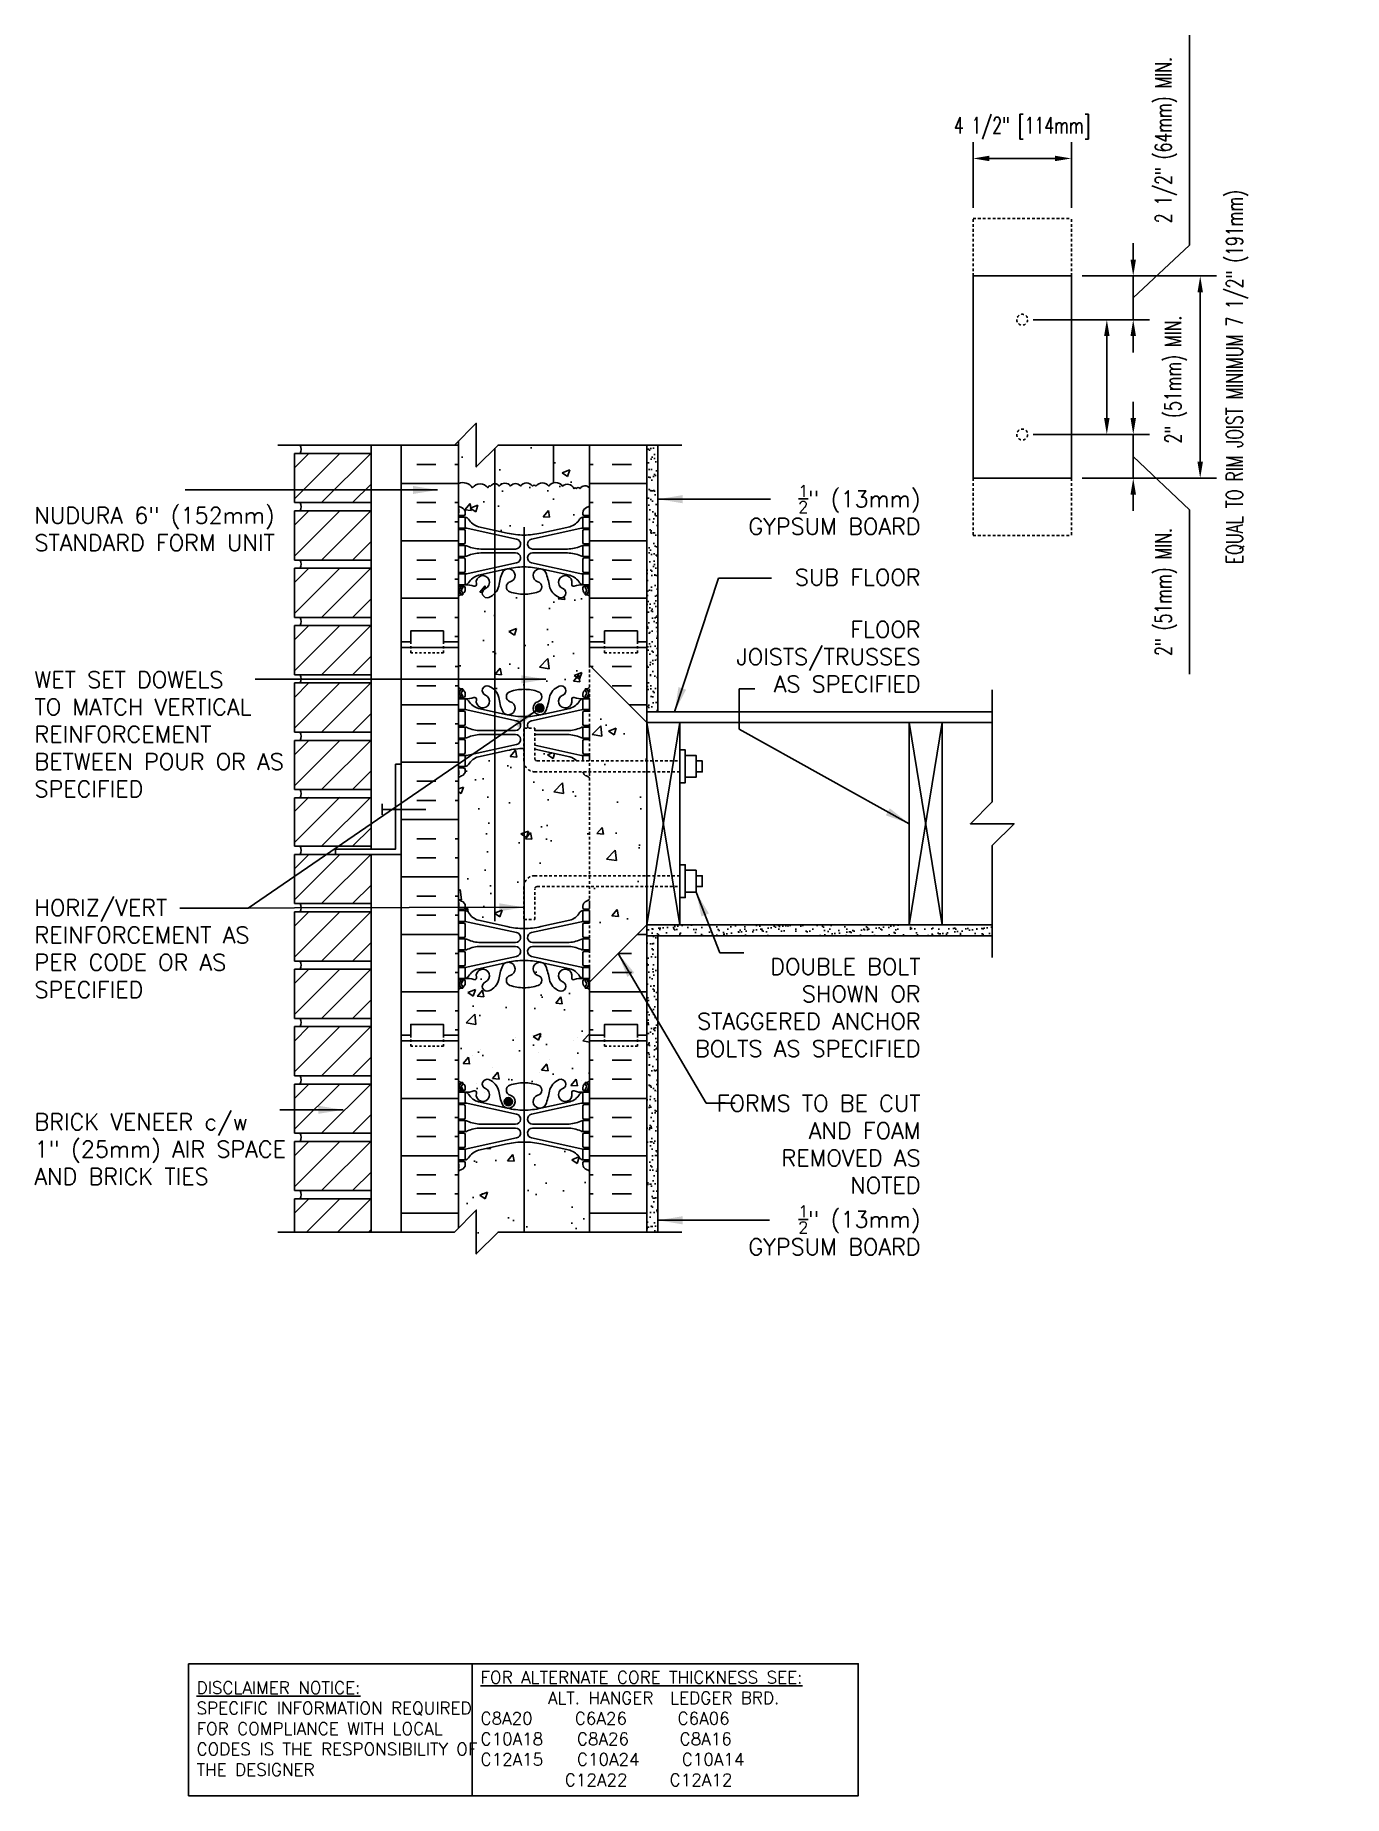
# Model space of a CAD drawing. Header units: inches. Extents: x 83.1 to 143, y 72.8 to 153.3.
import ezdxf

# ---------------------------------------------------------------- set-up
doc = ezdxf.new("R2010")
doc.units = ezdxf.units.IN
doc.header["$MEASUREMENT"] = 0
doc.header["$PDMODE"] = 3
doc.header["$PDSIZE"] = 0.0625
doc.linetypes.add('DASHED2', pattern=[0.375, 0.25, -0.125])
doc.linetypes.add('HIDDEN2', pattern=[0.1875, 0.125, -0.0625])
for name, color, linetype in [('HATCH', 12, 'Continuous'), ('LINE15', 9, 'Continuous'), ('LINE18', 9, 'Continuous'), ('line25', 2, 'Continuous'), ('LINE3', 3, 'Continuous'), ('LINE50', 5, 'Continuous'), ('LINE9', 9, 'Continuous'), ('TEXT', 4, 'Continuous'), ('Web_Edge', 9, 'Continuous')]:
    doc.layers.add(name, color=color, linetype=linetype)
doc.styles.add('DIM', font='romans.shx', dxfattribs={"width": 0.7})
doc.styles.add('ROMANS', font='romans.shx', dxfattribs={"height": 0.75})
doc.styles.get("Standard").update_dxf_attribs({"font": 'romans.shx', "height": 0.75})
doc.dimstyles.new('ext_12', dxfattribs={"dimscale": 12, "dimtxt": 0.09375, "dimasz": 0.09375, "dimexe": 0.09375, "dimexo": 0.0625, "dimgap": 0.0625, "dimtad": 1, "dimdec": 1, "dimzin": 3, "dimdsep": 46, "dimlunit": 4, "dimtxsty": 'DIM', "dimcen": 0.09, "dimdle": 0.09375, "dimclrt": 4, "dimadec": 0, "dimazin": 0, "dimtfac": 1, "dimtdec": 1, "dimtmove": 2, "dimatfit": 3, "dimfxl": 1, "dimfrac": 2, "dimtolj": 1, "dimtzin": 0, "dimarcsym": 0})
doc.dimstyles.new('ext_8', dxfattribs={"dimscale": 8, "dimtxt": 0.09375, "dimasz": 0.09375, "dimexe": 0.09375, "dimexo": 0.0625, "dimgap": 0.0625, "dimtad": 1, "dimdec": 1, "dimzin": 3, "dimdsep": 46, "dimlunit": 4, "dimtxsty": 'DIM', "dimcen": 0.09, "dimdle": 0.09375, "dimclrt": 4, "dimadec": 0, "dimazin": 0, "dimtfac": 1, "dimtdec": 1, "dimtmove": 2, "dimatfit": 3, "dimfxl": 1, "dimfrac": 2, "dimtolj": 1, "dimtzin": 0, "dimarcsym": 0})
pattern_1 = [(37.5, (0, -7.7305), (-0.0157483, 0.48170594), [0, -0.38, 0, -0.425, 0, -0.40625]), (7.5, (0, -7.7305), (0.4424442, 0.7055365), [0, -0.205, 0, -0.3425, 0, -0.13125]), (327.5, (-0.3075, -7.7305), (0.7785355, 0.0014148), [0, -0.125, 0, -0.45, 0, -0.5875]), (317.5, (-0.3075, -7.7305), (0.7515317, 0.219419), [0, -0.0625, 0, -0.295, 0, -0.3375])]

msp = doc.modelspace()

# ---------------------------------------------------------------- texts
at = {"layer": 'TEXT', "char_height": 0.75, "style": 'ROMANS'}
for s, insert, width, attachment_point in [('\\A1;{\\H0.7x;\\S1/2;}" (13mm) GYPSUM BOARD', (123.604, 131.622), 9.34292, 6), ('NUDURA 6" (152mm)\\PSTANDARD FORM UNIT', (83.06, 130.745), 11.05043, 4), ('\\A1;{\\H1x;SUB FLOOR}', (123.604, 128.544), 11.43486, 6), ('\\A1;FLOOR JOISTS/TRUSSES \\PAS SPECIFIED', (123.604, 124.905), 11.43486, 6), ('WET SET DOWELS \\PTO MATCH VERTICAL\\PREINFORCEMENT BETWEEN POUR OR AS SPECIFIED', (83.06, 121.36), 12.96959, 4), ('HORIZ/VERT REINFORCEMENT AS PER CODE OR AS SPECIFIED', (83.06, 111.55), 12.96959, 4), ('DOUBLE BOLT SHOWN OR STAGGERED ANCHOR BOLTS AS SPECIFIED', (123.604, 108.857), 11.43486, 6), ('FORMS TO BE CUT AND FOAM REMOVED AS NOTED', (123.604, 102.603), 10.52477, 6), ('BRICK VENEER c/w\\P1" (25mm) AIR SPACE AND BRICK TIES', (83.06, 102.379), 12.96959, 4), ('\\A1;{\\H0.7x;\\S1/2;}" (13mm) GYPSUM BOARD', (123.604, 98.666), 9.12069, 6)]:
    msp.add_mtext(s, dxfattribs=dict(at, insert=insert, width=width, attachment_point=attachment_point))
at = {"layer": 'TEXT', "char_height": 0.5625, "attachment_point": 4}
for s, insert, width in [('{\\LFOR ALTERNATE CORE THICKNESS SEE:\\P}        ALT. HANGER  LEDGER BRD.\\PC8A20     C6A26      C6A06     \\PC10A18    C8A26      C8A16\\PC12A15    C10A24     C10A14\\P          C12A22     C12A12', (103.468, 75.872), 23.33295), ('{\\LDISCLAIMER NOTICE:}\\PSPECIFIC INFORMATION REQUIRED FOR COMPLIANCE WITH LOCAL CODES IS THE RESPONSIBILITY OF THE DESIGNER', (90.476, 75.872), 14.00235)]:
    msp.add_mtext(s, dxfattribs=dict(at, insert=insert, width=width))

# ---------------------------------------------------------------- blocks, each defined once
blk = doc.blocks.new('*D1')
at = {"layer": 'Defpoints', "color": 0, "transparency": 16777216}
for p in [(126.005, 147.7), (126.005, 144.948), (130.505, 144.948)]:
    blk.add_point(p, dxfattribs=at)
at = {"layer": 'TEXT', "color": 0, "lineweight": -2, "transparency": 16777216}
for p, q in [((126.005, 145.448), (126.005, 148.45)), ((130.505, 145.448), (130.505, 148.45)), ((129.755, 147.7), (126.755, 147.7))]:
    blk.add_line(p, q, dxfattribs=at)
at = {"layer": 'TEXT', "color": 0, "transparency": 16777216}
for points in [[(126.755, 147.825), (126.755, 147.575), (126.005, 147.7)], [(129.755, 147.825), (129.755, 147.575), (130.505, 147.7)]]:
    blk.add_solid(points, dxfattribs=at)
at = {"layer": 'TEXT', "color": 4, "transparency": 16777216, "insert": (128.255, 149.086), "char_height": 0.75, "attachment_point": 5, "style": 'DIM'}
blk.add_mtext('\\A1;4 1/2" [114mm]', dxfattribs=at)
blk = doc.blocks.new('*D2')
at = {"layer": 'Defpoints', "color": 0, "transparency": 16777216}
for p in [(130.505, 142.323), (130.505, 133.073), (136.399, 133.073)]:
    blk.add_point(p, dxfattribs=at)
at = {"layer": 'TEXT', "color": 0, "lineweight": -2, "transparency": 16777216}
for p, q in [((131.005, 142.323), (137.149, 142.323)), ((136.399, 141.573), (136.399, 133.823)), ((131.005, 133.073), (137.149, 133.073))]:
    blk.add_line(p, q, dxfattribs=at)
at = {"layer": 'TEXT', "color": 0, "transparency": 16777216}
for points in [[(136.274, 141.573), (136.524, 141.573), (136.399, 142.323)], [(136.274, 133.823), (136.524, 133.823), (136.399, 133.073)]]:
    blk.add_solid(points, dxfattribs=at)
at = {"layer": 'TEXT', "color": 4, "transparency": 16777216, "insert": (138.094, 137.698), "char_height": 0.75, "attachment_point": 5, "rotation": 90, "style": 'DIM'}
blk.add_mtext('\\A1;EQUAL TO RIM JOIST MINIMUM 7 1/2" (191mm) ', dxfattribs=at)
blk = doc.blocks.new('*D3')
at = {"layer": 'Defpoints', "color": 0, "transparency": 16777216}
for p in [(128.255, 135.073), (133.335, 135.073), (130.505, 133.073)]:
    blk.add_point(p, dxfattribs=at)
at = {"layer": 'TEXT', "color": 0, "lineweight": -2, "transparency": 16777216}
for p, q in [((133.335, 135.823), (133.335, 136.573)), ((128.755, 135.073), (134.085, 135.073)), ((133.335, 133.073), (133.335, 135.073)), ((133.335, 133.073), (133.335, 135.073)), ((133.335, 134.073), (135.906, 131.628)), ((131.005, 133.073), (134.085, 133.073)), ((133.335, 132.323), (133.335, 131.573)), ((135.906, 131.628), (135.906, 124.103))]:
    blk.add_line(p, q, dxfattribs=at)
at = {"layer": 'TEXT', "color": 0, "transparency": 16777216}
for points in [[(133.21, 135.823), (133.46, 135.823), (133.335, 135.073)], [(133.21, 132.323), (133.46, 132.323), (133.335, 133.073)]]:
    blk.add_solid(points, dxfattribs=at)
at = {"layer": 'TEXT', "color": 4, "transparency": 16777216, "insert": (134.834, 127.866), "char_height": 0.75, "attachment_point": 5, "rotation": 90, "style": 'DIM'}
blk.add_mtext('\\A1;2" (51mm) MIN.', dxfattribs=at)
blk = doc.blocks.new('*D4')
at = {"layer": 'Defpoints', "color": 0, "transparency": 16777216}
for p in [(128.255, 140.323), (132.126, 140.323), (128.255, 135.073)]:
    blk.add_point(p, dxfattribs=at)
at = {"layer": 'TEXT', "color": 0, "lineweight": -2, "transparency": 16777216}
for p, q in [((128.755, 140.323), (132.876, 140.323)), ((132.126, 135.823), (132.126, 139.573)), ((128.755, 135.073), (132.876, 135.073))]:
    blk.add_line(p, q, dxfattribs=at)
at = {"layer": 'TEXT', "color": 0, "transparency": 16777216}
for points in [[(132.001, 139.573), (132.251, 139.573), (132.126, 140.323)], [(132.001, 135.823), (132.251, 135.823), (132.126, 135.073)]]:
    blk.add_solid(points, dxfattribs=at)
at = {"layer": 'TEXT', "color": 4, "transparency": 16777216, "insert": (135.28, 137.588), "char_height": 0.75, "attachment_point": 5, "rotation": 90, "style": 'DIM'}
blk.add_mtext('\\A1;2" (51mm) MIN.', dxfattribs=at)
blk = doc.blocks.new('*D5')
at = {"layer": 'Defpoints', "color": 0, "transparency": 16777216}
for p in [(130.505, 142.323), (133.335, 142.323), (128.255, 140.323)]:
    blk.add_point(p, dxfattribs=at)
at = {"layer": 'TEXT', "color": 0, "lineweight": -2, "transparency": 16777216}
for p, q in [((135.906, 143.737), (135.906, 153.337)), ((133.335, 143.073), (133.335, 143.823)), ((133.335, 141.323), (135.906, 143.737)), ((131.005, 142.323), (134.085, 142.323)), ((133.335, 140.323), (133.335, 142.323)), ((133.335, 140.323), (133.335, 142.323)), ((128.755, 140.323), (134.085, 140.323)), ((133.335, 139.573), (133.335, 138.823))]:
    blk.add_line(p, q, dxfattribs=at)
at = {"layer": 'TEXT', "color": 0, "transparency": 16777216}
for points in [[(133.21, 143.073), (133.46, 143.073), (133.335, 142.323)], [(133.21, 139.573), (133.46, 139.573), (133.335, 140.323)]]:
    blk.add_solid(points, dxfattribs=at)
at = {"layer": 'TEXT', "color": 4, "transparency": 16777216, "insert": (134.834, 148.537), "char_height": 0.75, "attachment_point": 5, "rotation": 90, "style": 'DIM'}
blk.add_mtext('\\A1;2 1/2" (64mm) MIN.', dxfattribs=at)

# ---------------------------------------------------------------- dimensions: what is measured, and where the dimension line sits
at = {"layer": 'TEXT'}
for base, p1, p2, text, override, picture, middle in [((133.335, 142.323), (128.255, 140.323), (130.505, 142.323), '2 1/2" (64mm) MIN.', {"dimtmove": 1}, '*D5', (135.906, 144.237)), ((132.126, 140.323), (128.255, 135.073), (128.255, 140.323), '2" (51mm) MIN.', {"dimtmove": 2}, '*D4', (135.28, 137.588)), ((133.335, 135.073), (130.505, 133.073), (128.255, 135.073), '2" (51mm) MIN.', {"dimtmove": 1}, '*D3', (135.906, 131.128))]:
    dim = msp.add_linear_dim(base=base, p1=p1, p2=p2, angle=90, text=text, dimstyle='ext_8', override=override, dxfattribs=at)
    dim.commit()
    dim.dimension.update_dxf_attribs({"geometry": picture, "text_midpoint": middle, "dimtype": 160})
dim = msp.add_linear_dim(base=(126.005, 147.7), p1=(130.505, 144.948), p2=(126.005, 144.948), dimstyle='ext_8', dxfattribs=at)
dim.commit()
dim.dimension.update_dxf_attribs({"geometry": '*D1', "text_midpoint": (128.255, 149.086), "dimtype": 160})
dim = msp.add_linear_dim(base=(136.399, 133.073), p1=(130.505, 142.323), p2=(130.505, 133.073), angle=90, text='EQUAL TO RIM JOIST MINIMUM 7 1/2" (191mm) ', dimstyle='ext_8', dxfattribs=at)
dim.commit()
dim.dimension.update_dxf_attribs({"geometry": '*D2', "text_midpoint": (138.094, 137.698), "dimtype": 160})

# ---------------------------------------------------------------- hatches: boundary and pattern name
at = {"layer": 'HATCH'}
h = msp.add_hatch(dxfattribs=at)
h.set_pattern_fill('AR-CONC', color=256, scale=0.5)
h.paths.add_polyline_path([(104.127, 134.444), (103.274, 133.59), (103.274, 135.59), (102.461, 134.777), (102.461, 132.832, -0.34551), (103.105, 132.637, -0.520567), (103.803, 132.637, -0.520567), (103.925, 132.71, -0.244698), (104.127, 132.815)])
h.paths.add_polyline_path([(106.812, 134.59), (104.274, 134.59), (104.127, 134.444), (104.127, 132.815, -0.244698), (104.329, 132.71, -0.520567), (104.843, 132.71, -0.520567), (105.296, 132.71, -0.520567), (105.847, 132.71, -0.520567), (106.006, 132.71, -0.520567), (106.594, 132.71, -0.179864), (106.812, 132.861)])
h.paths.add_polyline_path([(108.461, 134.59), (106.812, 134.59), (106.812, 132.861, -0.311534), (107.218, 132.71, -0.520567), (107.744, 132.6, -0.520567), (107.854, 132.6, -0.520567), (108.026, 132.6, -0.535137), (108.461, 132.615)])
h.paths.add_polyline_path([(108.461, 132.615, 0.535137), (108.026, 132.6, 0.520567), (107.854, 132.6, 0.520567), (107.744, 132.6, 0.520567), (107.218, 132.71, 0.311534), (106.812, 132.861, 0.179864), (106.594, 132.71, 0.520567), (106.006, 132.71, 0.520567), (105.847, 132.71, 0.520567), (105.296, 132.71, 0.520567), (104.843, 132.71, 0.520567), (104.329, 132.71, 0.244698), (104.127, 132.815), (104.127, 130.686), (104.693, 130.562, 0.057795), (105.461, 130.473, 0.057795), (106.229, 130.562), (107.551, 130.853, 0.196323), (108, 131.199, -0.188973), (108.156, 131.294), (108.261, 131.294), (108.261, 131.364), (108.214, 131.364, -0.414214), (108.151, 131.426), (108.151, 131.494, -0.317837), (108.318, 131.729, 0.082415), (108.461, 131.808)])
h.paths.add_polyline_path([(104.127, 132.815, 0.244698), (103.925, 132.71, 0.520567), (103.803, 132.637, 0.520567), (103.105, 132.637, 0.34551), (102.461, 132.832), (102.461, 131.808, 0.082415), (102.604, 131.729, -0.317837), (102.771, 131.494), (102.771, 131.426, -0.414214), (102.709, 131.364), (102.661, 131.364), (102.661, 131.294), (102.766, 131.294, -0.188973), (102.922, 131.199, 0.196323), (103.371, 130.853), (104.127, 130.686)])
h.paths.add_polyline_path([(104.127, 127.811, -0.113608), (103.853, 127.62, -1), (103.689, 128.028, 2.182095), (103.279, 128.241, -0.601435), (103.16, 128.136, 0.10046), (102.766, 128.194), (102.661, 128.194), (102.661, 128.124), (102.709, 128.124, -0.414214), (102.771, 128.061), (102.771, 127.994, -0.249069), (102.661, 127.787), (102.661, 127.745), (102.571, 127.745, 0.064398), (102.461, 127.679), (102.461, 125.59), (102.461, 123.501, 0.064398), (102.571, 123.435), (102.661, 123.435), (102.661, 123.393, -0.249069), (102.771, 123.186), (102.771, 123.118, -0.414214), (102.709, 123.056), (102.661, 123.056), (102.661, 122.986), (102.766, 122.986, 0.10046), (103.16, 123.043, -0.601435), (103.279, 122.938, 2.182095), (103.689, 123.151, -1), (103.853, 123.56, -0.113608), (104.127, 123.369)])
h.paths.add_polyline_path([(105.461, 127.764, -0.082755), (104.812, 127.872, -0.735593), (104.825, 128.33, 0.955472), (104.687, 128.924), (104.667, 128.92, 0.223253), (104.467, 128.755, 0.053157), (104.301, 128.141, -0.127239), (104.127, 127.811), (104.127, 123.369, -0.127239), (104.301, 123.039, 0.053157), (104.467, 122.425, 0.223253), (104.667, 122.26), (104.687, 122.256, 0.955472), (104.825, 122.849, -0.735593), (104.812, 123.307, -0.082755), (105.461, 123.415)])
h.paths.add_polyline_path([(108.461, 127.679, 0.064398), (108.351, 127.745), (108.261, 127.745), (108.261, 127.787, -0.249069), (108.151, 127.994), (108.151, 128.061, -0.414214), (108.214, 128.124), (108.261, 128.124), (108.261, 128.194), (108.156, 128.194, 0.10046), (107.762, 128.136, -0.601435), (107.643, 128.241, 2.182095), (107.233, 128.028, -1), (107.069, 127.62, -0.24438), (106.621, 128.141, 0.053157), (106.455, 128.755, 0.223253), (106.255, 128.92), (106.235, 128.924, 0.955472), (106.097, 128.33, -0.735593), (106.11, 127.872, -0.082755), (105.461, 127.764), (105.461, 123.415, -0.082755), (106.11, 123.307, -0.735593), (106.097, 122.849, 0.955472), (106.235, 122.256), (106.255, 122.26, 0.223253), (106.455, 122.425, 0.053157), (106.621, 123.039, -0.24438), (107.069, 123.56, -1), (107.233, 123.151, 2.182095), (107.643, 122.938, -0.601435), (107.762, 123.043, 0.10046), (108.156, 122.986), (108.261, 122.986), (108.261, 123.056), (108.214, 123.056, -0.414214), (108.151, 123.118), (108.151, 123.186, -0.249069), (108.261, 123.393), (108.261, 123.435), (108.351, 123.435, 0.064398), (108.461, 123.501), (108.461, 124.515)])
h.paths.add_polyline_path([(106.367, 122.556, -1), (105.992, 122.556, -1)], flags=16)
h.paths.add_polyline_path([(107.551, 120.327), (106.229, 120.618, 0.020613), (105.958, 120.67), (105.958, 120.24, 0.414214), (106.058, 120.14), (107.877, 120.14, 0.127201)])
h.paths.add_polyline_path([(108.461, 119.371, 0.082415), (108.318, 119.45, -0.267415), (108.155, 119.64), (105.958, 119.64, -0.379958), (105.461, 120.081), (105.461, 119.39), (105.461, 114.449, -0.379958), (105.958, 114.89), (108.461, 114.89)])
h.paths.add_polyline_path([(105.461, 119.39), (105.461, 120.081, -0.029597), (105.458, 120.14), (105.458, 120.707, 0.057533), (104.693, 120.618), (103.371, 120.327, 0.196323), (102.922, 119.981, -0.188973), (102.766, 119.886), (102.661, 119.886), (102.661, 119.816), (102.709, 119.816, -0.414214), (102.771, 119.753), (102.771, 119.686, -0.317837), (102.604, 119.45, 0.082415), (102.461, 119.371), (102.461, 113.808, 0.082415), (102.604, 113.729, -0.317837), (102.771, 113.494), (102.771, 113.426, -0.414214), (102.709, 113.364), (102.661, 113.364), (102.661, 113.294), (102.766, 113.294, -0.188973), (102.922, 113.199, 0.196323), (103.371, 112.853), (104.693, 112.562, 0.057795), (105.461, 112.473), (105.461, 112.89), (105.458, 112.89), (105.458, 114.39, -0.029597), (105.461, 114.449)])
h.paths.add_polyline_path([(105.461, 109.764, -0.082755), (104.812, 109.872, -0.735593), (104.825, 110.33, 0.955472), (104.687, 110.924), (104.667, 110.92, 0.223253), (104.467, 110.755, 0.053157), (104.301, 110.141, -0.24438), (103.853, 109.62, -1), (103.689, 110.028, 2.182095), (103.279, 110.241, -0.601435), (103.16, 110.136, 0.10046), (102.766, 110.194), (102.661, 110.194), (102.661, 110.124), (102.709, 110.124, -0.414214), (102.771, 110.061), (102.771, 109.994, -0.249069), (102.661, 109.787), (102.661, 109.745), (102.571, 109.745, 0.064398), (102.461, 109.679), (102.461, 107.59), (102.461, 105.501, 0.064398), (102.571, 105.435), (102.661, 105.435), (102.661, 105.393, -0.249069), (102.771, 105.186), (102.771, 105.118, -0.414214), (102.709, 105.056), (102.661, 105.056), (102.661, 104.986), (102.766, 104.986, 0.10046), (103.16, 105.043, -0.601435), (103.279, 104.938, 2.182095), (103.689, 105.151, -1), (103.853, 105.56, -0.24438), (104.301, 105.039, 0.053157), (104.467, 104.425, 0.223253), (104.667, 104.26), (104.687, 104.256, 0.955472), (104.825, 104.849, -0.735593), (104.812, 105.307, -0.082755), (105.461, 105.415)])
h.paths.add_polyline_path([(104.96, 106.656), (104.515, 106.725), (104.905, 107.131)], flags=16)
h.paths.add_polyline_path([(104.567, 106.212), (104.317, 106.38), (104.668, 106.515)], flags=16)
h.paths.add_polyline_path([(102.97, 106.278), (102.672, 106.304), (102.913, 106.591)], flags=16)
h.paths.add_polyline_path([(104.93, 104.556, -1), (104.555, 104.556, -1)], flags=16)
h.paths.add_polyline_path([(108.461, 109.679, 0.064398), (108.351, 109.745), (108.261, 109.745), (108.261, 109.787, -0.249069), (108.151, 109.994), (108.151, 110.061, -0.414214), (108.214, 110.124), (108.261, 110.124), (108.261, 110.194), (108.156, 110.194, 0.10046), (107.762, 110.136, -0.601435), (107.643, 110.241, 2.182095), (107.233, 110.028, -1), (107.069, 109.62, -0.24438), (106.621, 110.141, 0.053157), (106.455, 110.755, 0.223253), (106.255, 110.92), (106.235, 110.924, 0.955472), (106.097, 110.33, -0.735593), (106.11, 109.872, -0.082755), (105.461, 109.764), (105.461, 105.415, -0.082755), (106.11, 105.307, -0.735593), (106.097, 104.849, 0.955472), (106.235, 104.256), (106.255, 104.26, 0.223253), (106.455, 104.425, 0.053157), (106.621, 105.039, -0.24438), (107.069, 105.56, -1), (107.233, 105.151, 2.182095), (107.643, 104.938, -0.601435), (107.762, 105.043, 0.10046), (108.156, 104.986), (108.261, 104.986), (108.261, 105.056), (108.214, 105.056, -0.414214), (108.151, 105.118), (108.151, 105.186, -0.249069), (108.261, 105.393), (108.261, 105.435), (108.351, 105.435, 0.064398), (108.461, 105.501), (108.461, 107.59)])
h.paths.add_polyline_path([(106.557, 105.964), (106.258, 105.99), (106.499, 106.277)], flags=16)
h.paths.add_polyline_path([(105.461, 102.707, 0.057795), (104.693, 102.618), (103.371, 102.327, 0.196323), (102.922, 101.981, -0.188973), (102.766, 101.886), (102.661, 101.886), (102.661, 101.816), (102.709, 101.816, -0.414214), (102.771, 101.753), (102.771, 101.686, -0.317837), (102.604, 101.45, 0.082415), (102.461, 101.371), (102.461, 98.777), (103.274, 99.59), (103.274, 97.59), (104.274, 98.59), (105.461, 98.59)])
h.paths.add_polyline_path([(108.461, 101.371, 0.082415), (108.318, 101.45, -0.317837), (108.151, 101.686), (108.151, 101.753, -0.414214), (108.214, 101.816), (108.261, 101.816), (108.261, 101.886), (108.156, 101.886, -0.188973), (108, 101.981, 0.196323), (107.551, 102.327), (106.229, 102.618, 0.057795), (105.461, 102.707), (105.461, 98.59), (108.461, 98.59)])
h = msp.add_hatch(dxfattribs=at)
h.set_pattern_fill('ANSI31', color=256, scale=8, style=0)
h.set_pattern_definition([(45, (21.1766, 44.0026), (-0.707107, 0.707107), [])])
h.paths.add_polyline_path([(98.461, 134.59), (94.961, 134.59), (94.961, 134.58), (98.461, 134.58)])
h = msp.add_hatch(dxfattribs=at)
h.set_pattern_fill('AR-SAND', color=256, scale=0.25, style=0)
h.set_pattern_definition(pattern_1)
h.paths.add_polyline_path([(111.586, 134.59), (111.086, 134.59), (111.086, 125.59), (111.086, 122.39), (111.586, 122.39)])
h = msp.add_hatch(dxfattribs=at)
h.set_pattern_fill('ANSI31', color=256, scale=8, style=0)
h.set_pattern_definition([(45, (21.1766, 41.3776), (-0.707107, 0.707107), [])])
h.paths.add_polyline_path([(98.461, 131.955), (98.461, 134.205), (94.961, 134.205), (94.961, 131.955)])
h = msp.add_hatch(dxfattribs=at)
h.set_pattern_fill('ANSI31', color=256, scale=8, style=0)
h.set_pattern_definition([(45, (21.1766, 38.7526), (-0.707107, 0.707107), [])])
h.paths.add_polyline_path([(98.461, 129.33), (98.461, 131.58), (94.961, 131.58), (94.961, 129.33)])
h = msp.add_hatch(dxfattribs=at)
h.set_pattern_fill('ANSI31', color=256, scale=8, style=0)
h.set_pattern_definition([(45, (21.1766, 36.1276), (-0.707107, 0.707107), [])])
h.paths.add_polyline_path([(98.461, 126.705), (98.461, 128.955), (94.961, 128.955), (94.961, 126.705)])
h = msp.add_hatch(dxfattribs=at)
h.set_pattern_fill('ANSI31', color=256, scale=8, style=0)
h.set_pattern_definition([(45, (21.1766, 33.5026), (-0.707107, 0.707107), [])])
h.paths.add_polyline_path([(98.461, 124.08), (98.461, 126.33), (94.961, 126.33), (94.961, 124.08)])
h = msp.add_hatch(dxfattribs=at)
h.set_pattern_fill('INSUL', color=256, scale=7, style=0)
h.set_pattern_definition([(0, (-2823.7005, -289.4197), (0, 2.625), []), (0, (-2823.7005, -288.5447), (0, 2.625), [0.875, -0.875]), (0, (-2823.7005, -287.6697), (0, 2.625), [0.875, -0.875])])
h.paths.add_polyline_path([(99.836, 107.59), (100.274, 107.59), (100.274, 108.09), (101.774, 108.09), (101.774, 107.59), (102.461, 107.59), (102.461, 125.59), (101.774, 125.59), (101.774, 126.09), (100.274, 126.09), (100.274, 125.59), (99.836, 125.59)])
h = msp.add_hatch(dxfattribs=at)
h.set_pattern_fill('INSUL', color=256, scale=7, style=0)
h.set_pattern_definition([(180, (3034.6227, -289.4197), (0, 2.625), []), (180, (3034.6227, -288.5447), (0, 2.625), [0.875, -0.875]), (180, (3034.6227, -287.6697), (0, 2.625), [0.875, -0.875])])
h.paths.add_polyline_path([(111.086, 112.64), (108.461, 110.015), (108.461, 107.59), (109.149, 107.59), (109.149, 108.09), (110.649, 108.09), (110.649, 107.59), (111.086, 107.59)])
h.paths.add_polyline_path([(108.461, 124.515), (111.086, 121.89), (111.086, 125.59), (110.649, 125.59), (110.649, 126.09), (109.149, 126.09), (109.149, 125.59), (108.461, 125.59)])
h = msp.add_hatch(dxfattribs=at)
h.set_pattern_fill('ANSI31', color=256, scale=8, style=0)
h.set_pattern_definition([(45, (21.1766, 30.8776), (-0.707107, 0.707107), [])])
h.paths.add_polyline_path([(98.461, 121.455), (98.461, 123.705), (94.961, 123.705), (94.961, 121.455)])
h = msp.add_hatch(dxfattribs=at)
h.set_pattern_fill('AR-CONC', color=256, scale=0.5, style=0)
h.set_pattern_definition([(50, (-24.963, -37.9994), (3.5863, -0.31376), [0.375, -4.125]), (355, (-24.963, -37.9994), (-0.693757, 3.76096), [0.3, -3.3]), (100.4514, (-24.664, -38.0256), (2.892547, 3.4472), [0.3187, -3.50571]), (46.1842, (-24.963, -36.9994), (5.336205, -0.827595), [0.5625, -6.1875]), (96.6356, (-24.5183, -37.0684), (4.67331, 4.87059), [0.47805, -5.25856]), (351.1842, (-24.963, -36.9994), (4.67331, 4.8706), [0.45, -4.95]), (21, (-24.463, -37.2494), (2.984535, -2.013094), [0.375, -4.125]), (326, (-24.463, -37.2494), (1.216577, 3.62575), [0.3, -3.3]), (71.4514, (-24.2143, -37.4172), (4.201113, 1.61265), [0.3187, -3.50571]), (37.5, (-24.963, -37.9994), (0.060799, 1.664469), [0, -3.26, 0, -3.35, 0, -3.3125]), (7.5, (-24.963, -37.9994), (1.315348, 1.972059), [0, -1.91, 0, -3.185, 0, -1.2625]), (327.5, (-26.078, -37.9994), (2.669112, -0.112774), [0, -1.25, 0, -3.9, 0, -5.175]), (317.5, (-26.578, -37.9994), (2.91593, 0.500525), [0, -1.625, 0, -2.59, 0, -3.675])])
h.paths.add_polyline_path([(111.086, 119.327), (108.461, 119.327), (108.461, 115.202), (111.086, 115.202)])
h.paths.add_polyline_path([(111.086, 113.765), (111.086, 114.702), (108.461, 114.702), (108.461, 111.14)])
h.paths.add_polyline_path([(108.461, 123.39), (108.461, 119.827), (111.086, 119.827), (111.086, 120.765)])
h = msp.add_hatch(dxfattribs=at)
h.set_pattern_fill('ANSI31', color=256, scale=8, style=0)
h.set_pattern_definition([(45, (21.1766, 28.2526), (-0.707107, 0.707107), [])])
h.paths.add_polyline_path([(98.461, 118.83), (98.461, 121.08), (94.961, 121.08), (94.961, 118.83)])
h = msp.add_hatch(dxfattribs=at)
h.set_pattern_fill('ANSI31', color=256, scale=8, style=0)
h.set_pattern_definition([(45, (21.1766, 25.6574), (-0.707107, 0.707107), [])])
h.paths.add_polyline_path([(98.461, 116.235), (98.461, 118.485), (94.961, 118.485), (94.961, 116.235)])
h = msp.add_hatch(dxfattribs=at)
h.set_pattern_fill('ANSI31', color=256, scale=8, style=0)
h.set_pattern_definition([(45, (21.1766, 23.0324), (-0.707107, 0.707107), [])])
h.paths.add_polyline_path([(98.461, 113.61), (98.461, 115.86), (94.961, 115.86), (94.961, 113.61)])
h = msp.add_hatch(dxfattribs=at)
h.set_pattern_fill('ANSI31', color=256, scale=8, style=0)
h.set_pattern_definition([(45, (21.1766, 20.4074), (-0.707107, 0.707107), [])])
h.paths.add_polyline_path([(98.461, 110.985), (98.461, 113.235), (94.961, 113.235), (94.961, 110.985)])
h = msp.add_hatch(dxfattribs=at)
h.set_pattern_fill('AR-SAND', color=256, scale=0.25, style=0)
h.set_pattern_definition(pattern_1)
h.paths.add_polyline_path([(126.883, 112.14), (126.883, 112.64), (111.086, 112.64), (111.086, 112.14)])
h = msp.add_hatch(dxfattribs=at)
h.set_pattern_fill('AR-SAND', color=256, scale=0.25, style=0)
h.set_pattern_definition(pattern_1)
h.paths.add_polyline_path([(111.586, 112.14), (111.086, 112.14), (111.086, 107.59), (111.086, 98.59), (111.586, 98.59)])
h = msp.add_hatch(dxfattribs=at)
h.set_pattern_fill('ANSI31', color=256, scale=8, style=0)
h.set_pattern_definition([(45, (21.1766, 17.7824), (-0.707107, 0.707107), [])])
h.paths.add_polyline_path([(98.461, 108.36), (98.461, 110.61), (94.961, 110.61), (94.961, 108.36)])
h = msp.add_hatch(dxfattribs=at)
h.set_pattern_fill('ANSI31', color=256, scale=8, style=0)
h.set_pattern_definition([(45, (21.1766, 15.1574), (-0.707107, 0.707107), [])])
h.paths.add_polyline_path([(98.461, 105.735), (98.461, 107.985), (94.961, 107.985), (94.961, 105.735)])
h = msp.add_hatch(dxfattribs=at)
h.set_pattern_fill('ANSI31', color=256, scale=8, style=0)
h.set_pattern_definition([(45, (21.1766, 12.5324), (-0.707107, 0.707107), [])])
h.paths.add_polyline_path([(98.461, 103.11), (98.461, 105.36), (94.961, 105.36), (94.961, 103.11)])
h = msp.add_hatch(dxfattribs=at)
h.set_pattern_fill('ANSI31', color=256, scale=8, style=0)
h.set_pattern_definition([(45, (21.1766, 9.9074), (-0.707107, 0.707107), [])])
h.paths.add_polyline_path([(98.461, 100.485), (98.461, 102.735), (94.961, 102.735), (94.961, 100.485)])
h = msp.add_hatch(dxfattribs=at)
h.set_pattern_fill('ANSI31', color=256, scale=8, style=0)
h.set_pattern_definition([(45, (21.1766, 7.2824), (-0.707107, 0.707107), [])])
h.paths.add_polyline_path([(94.961, 98.59), (98.461, 98.59), (98.461, 100.11), (94.961, 100.11)])
at = {"layer": 'LINE3'}
for points in [[(105.992, 122.556, 1), (106.367, 122.556, 1)], [(104.555, 104.556, 1), (104.93, 104.556, 1)]]:
    msp.add_hatch(color=256, dxfattribs=at).paths.add_polyline_path(points)

# ---------------------------------------------------------------- linework, layer by layer
at = {"layer": 'HATCH'}
for p, q in [((100.549, 134.58), (101.424, 134.58)), ((102.299, 134.58), (102.461, 134.58)), ((108.623, 134.58), (108.461, 134.58)), ((110.373, 134.58), (109.498, 134.58)), ((100.549, 133.705), (101.424, 133.705)), ((102.299, 133.705), (102.461, 133.705)), ((108.623, 133.705), (108.461, 133.705)), ((110.373, 133.705), (109.498, 133.705)), ((99.836, 132.83), (102.461, 132.83)), ((111.086, 132.83), (108.461, 132.83)), ((100.549, 131.955), (101.424, 131.955)), ((102.299, 131.955), (102.461, 131.955)), ((108.623, 131.955), (108.461, 131.955)), ((110.373, 131.955), (109.498, 131.955)), ((100.549, 131.08), (101.424, 131.08)), ((102.299, 131.08), (102.461, 131.08)), ((108.623, 131.08), (108.461, 131.08)), ((110.373, 131.08), (109.498, 131.08)), ((99.836, 130.205), (102.461, 130.205)), ((111.086, 130.205), (108.461, 130.205)), ((100.549, 129.33), (101.424, 129.33)), ((102.299, 129.33), (102.461, 129.33)), ((108.623, 129.33), (108.461, 129.33)), ((110.373, 129.33), (109.498, 129.33)), ((100.549, 128.455), (101.424, 128.455)), ((102.299, 128.455), (102.461, 128.455)), ((108.623, 128.455), (108.461, 128.455)), ((110.373, 128.455), (109.498, 128.455)), ((99.836, 127.58), (102.461, 127.58)), ((111.086, 127.58), (108.461, 127.58)), ((100.549, 126.705), (101.424, 126.705)), ((102.299, 126.705), (102.461, 126.705)), ((108.623, 126.705), (108.461, 126.705)), ((110.373, 126.705), (109.498, 126.705)), ((102.299, 125.83), (102.461, 125.83)), ((108.623, 125.83), (108.461, 125.83)), ((124.586, 121.89), (123.086, 112.64)), ((123.086, 121.89), (124.586, 112.64)), ((99.836, 107.33), (102.461, 107.33)), ((105.065, 107.476), (105.065, 107.476)), ((107.734, 107.363), (107.734, 107.363)), ((107.905, 107.468), (107.905, 107.468)), ((108.131, 107.345), (108.131, 107.345)), ((111.086, 107.33), (108.461, 107.33)), ((100.549, 106.455), (101.424, 106.455)), ((102.299, 106.455), (102.461, 106.455)), ((102.672, 106.304), (102.913, 106.591)), ((102.971, 106.275), (102.913, 106.589)), ((103.079, 106.68), (103.079, 106.68)), ((103.45, 106.917), (103.45, 106.917)), ((106.119, 106.804), (106.119, 106.804)), ((106.604, 106.478), (106.604, 106.478)), ((108.623, 106.455), (108.461, 106.455)), ((110.373, 106.455), (109.498, 106.455)), ((100.549, 105.58), (101.424, 105.58)), ((102.299, 105.58), (102.461, 105.58)), ((102.672, 106.304), (102.97, 106.278)), ((104.036, 106.126), (104.036, 106.126)), ((106.187, 105.87), (106.187, 105.87)), ((106.258, 105.99), (106.499, 106.277)), ((106.258, 105.99), (106.557, 105.964)), ((106.557, 105.962), (106.499, 106.275)), ((108.067, 105.538), (108.067, 105.538)), ((108.623, 105.58), (108.461, 105.58)), ((110.373, 105.58), (109.498, 105.58)), ((99.836, 104.705), (102.461, 104.705)), ((103.271, 105.369), (103.271, 105.369)), ((103.657, 104.958), (103.657, 104.958)), ((106.543, 104.814), (106.543, 104.814)), ((111.086, 104.705), (108.461, 104.705)), ((100.549, 103.83), (101.424, 103.83)), ((102.299, 103.83), (102.461, 103.83)), ((108.623, 103.83), (108.461, 103.83)), ((110.373, 103.83), (109.498, 103.83)), ((100.549, 102.955), (101.424, 102.955)), ((102.299, 102.955), (102.461, 102.955)), ((108.623, 102.955), (108.461, 102.955)), ((110.373, 102.955), (109.498, 102.955)), ((99.836, 102.08), (102.461, 102.08)), ((111.086, 102.08), (108.461, 102.08)), ((100.549, 101.205), (101.424, 101.205)), ((102.299, 101.205), (102.461, 101.205)), ((108.623, 101.205), (108.461, 101.205)), ((110.373, 101.205), (109.498, 101.205)), ((100.549, 100.33), (101.424, 100.33)), ((102.299, 100.33), (102.461, 100.33)), ((108.623, 100.33), (108.461, 100.33)), ((110.373, 100.33), (109.498, 100.33)), ((99.836, 99.455), (102.461, 99.455)), ((111.086, 99.455), (108.461, 99.455))]:
    msp.add_line(p, q, dxfattribs=at)
at = {"layer": 'HATCH', "linetype": 'Continuous'}
for p, q in [((111.086, 121.89), (112.586, 112.64)), ((112.586, 121.89), (111.086, 112.64))]:
    msp.add_line(p, q, dxfattribs=at)
at = {"layer": 'HATCH'}
msp.add_lwpolyline([(102.456, 132.83, -0.348494), (103.105, 132.637, -0.520567), (103.803, 132.637, -0.520567), (103.925, 132.71, -0.520567), (104.329, 132.71, -0.520567), (104.843, 132.71, -0.520567), (105.296, 132.71, -0.520567), (105.847, 132.71, -0.520567), (106.006, 132.71, -0.520567), (106.594, 132.71, -0.520567), (107.218, 132.71, -0.520567), (107.744, 132.6, -0.520567), (107.854, 132.6, -0.520567), (108.026, 132.6, -0.520567), (108.454, 132.625)], format="xyb", dxfattribs=at)
for centre in [(94.843, 134.393), (94.843, 131.768), (94.843, 129.143), (94.843, 126.518), (94.843, 123.893), (94.843, 121.268), (94.843, 118.643), (94.843, 116.048), (94.843, 113.423), (94.843, 110.798), (94.843, 108.173), (94.843, 105.548), (94.843, 102.923), (94.843, 100.298)]:
    msp.add_arc(centre, 0.413, 333.03298, 26.96702, dxfattribs=at)
at = {"layer": 'LINE15', "color": 8, "linetype": 'HIDDEN2'}
msp.add_lwpolyline([(105.958, 119.64, -0.414214), (105.458, 120.14), (105.458, 121.64), (105.958, 121.64), (105.958, 120.24, 0.414214), (106.058, 120.14)], format="xyb", dxfattribs=at)
at = {"layer": 'LINE15', "linetype": 'HIDDEN2'}
for points in [[(106.058, 120.14), (112.586, 120.14)], [(112.586, 119.64), (105.958, 119.64)], [(112.586, 114.89), (105.958, 114.89)], [(106.058, 114.39), (112.586, 114.39)]]:
    msp.add_lwpolyline(points, dxfattribs=at)
msp.add_lwpolyline([(105.958, 114.89, 0.414214), (105.458, 114.39), (105.458, 112.89), (105.958, 112.89), (105.958, 114.29, -0.414214), (106.058, 114.39)], format="xyb", dxfattribs=at)
at = {"layer": 'LINE18'}
for p, q in [((126.005, 142.323), (126.005, 133.073)), ((126.005, 142.323), (130.505, 142.323)), ((130.505, 133.073), (130.505, 142.323)), ((126.005, 133.073), (130.505, 133.073))]:
    msp.add_line(p, q, dxfattribs=at)
for points in [[(112.586, 119.14), (112.836, 119.14), (112.836, 120.64), (112.586, 120.64)], [(112.836, 119.39), (113.336, 119.39), (113.336, 120.39), (112.836, 120.39)], [(112.586, 115.39), (112.836, 115.39), (112.836, 113.89), (112.586, 113.89)], [(112.836, 115.14), (113.336, 115.14), (113.336, 114.14), (112.836, 114.14)]]:
    msp.add_lwpolyline(points, close=True, dxfattribs=at)
for points in [[(113.336, 119.64), (113.617, 119.64), (113.617, 120.14), (113.336, 120.14)], [(113.336, 114.89), (113.617, 114.89), (113.617, 114.39), (113.336, 114.39)]]:
    msp.add_lwpolyline(points, dxfattribs=at)
at = {"layer": 'line25'}
for p, q in [((94.961, 134.58), (94.961, 134.59)), ((98.461, 134.58), (94.961, 134.58)), ((98.461, 134.59), (98.461, 116.11)), ((102.461, 134.777), (102.461, 125.59)), ((108.461, 124.515), (108.461, 134.59)), ((94.961, 131.955), (94.961, 134.205)), ((98.461, 134.205), (94.961, 134.205)), ((98.461, 131.955), (94.961, 131.955)), ((94.961, 129.33), (94.961, 131.58)), ((98.461, 131.58), (94.961, 131.58)), ((98.461, 129.33), (94.961, 129.33)), ((94.961, 126.705), (94.961, 128.955)), ((98.461, 128.955), (94.961, 128.955)), ((98.461, 126.705), (94.961, 126.705)), ((94.961, 124.08), (94.961, 126.33)), ((98.461, 126.33), (94.961, 126.33)), ((102.461, 125.59), (102.461, 107.59)), ((98.461, 124.08), (94.961, 124.08)), ((111.086, 121.89), (108.461, 124.515)), ((98.461, 123.705), (94.961, 123.705)), ((94.961, 121.455), (94.961, 123.705)), ((111.086, 121.89), (126.883, 121.89)), ((111.086, 121.89), (111.086, 112.64)), ((123.086, 112.64), (123.086, 121.89)), ((124.586, 112.64), (124.586, 121.89)), ((98.461, 121.455), (94.961, 121.455)), ((94.961, 118.83), (94.961, 121.08)), ((98.461, 121.08), (94.961, 121.08)), ((111.086, 120.14), (111.086, 119.39)), ((98.461, 118.83), (94.961, 118.83)), ((94.961, 116.235), (94.961, 118.455)), ((98.461, 118.455), (94.961, 118.455)), ((98.461, 116.235), (94.961, 116.235)), ((94.961, 113.61), (94.961, 115.86)), ((98.461, 115.86), (94.961, 115.86)), ((98.461, 115.86), (98.461, 98.59)), ((98.461, 113.61), (94.961, 113.61)), ((94.961, 110.985), (94.961, 113.235)), ((98.461, 113.235), (94.961, 113.235)), ((111.086, 112.64), (108.461, 110.015)), ((111.086, 112.64), (126.883, 112.64)), ((111.086, 112.64), (114.086, 112.64)), ((98.461, 110.985), (94.961, 110.985)), ((98.461, 110.61), (94.961, 110.61)), ((94.961, 108.36), (94.961, 110.61)), ((108.461, 107.59), (108.461, 110.015)), ((98.461, 108.36), (94.961, 108.36)), ((98.461, 107.985), (94.961, 107.985)), ((94.961, 105.735), (94.961, 107.985)), ((102.461, 107.59), (102.461, 98.777)), ((108.461, 98.59), (108.461, 107.59)), ((98.461, 105.735), (94.961, 105.735)), ((98.461, 105.36), (94.961, 105.36)), ((94.961, 103.11), (94.961, 105.36)), ((98.461, 103.11), (94.961, 103.11)), ((98.461, 102.735), (94.961, 102.735)), ((94.961, 100.485), (94.961, 102.735)), ((98.461, 100.485), (94.961, 100.485)), ((98.461, 100.11), (94.961, 100.11)), ((94.961, 98.59), (94.961, 100.11))]:
    msp.add_line(p, q, dxfattribs=at)
msp.add_lwpolyline([(111.086, 112.64), (112.586, 112.64), (112.586, 121.89), (111.086, 121.89)], close=True, dxfattribs=at)
at = {"layer": 'LINE3'}
for p, q in [((106.812, 132.861), (106.812, 134.59)), ((104.127, 134.444), (104.127, 112.815)), ((105.461, 130.827), (105.461, 119.39)), ((105.461, 119.39), (105.461, 113.39)), ((105.461, 113.39), (105.461, 98.59))]:
    msp.add_line(p, q, dxfattribs=at)
for centre in [(106.18, 122.556), (104.743, 104.556)]:
    msp.add_circle(centre, 0.188, dxfattribs=at)
at = {"layer": 'LINE50'}
for p, q in [((99.836, 125.59), (99.836, 134.59)), ((111.086, 125.59), (111.086, 134.59)), ((99.836, 107.59), (99.836, 125.59)), ((111.086, 119.39), (111.086, 125.59)), ((111.086, 107.59), (111.086, 122.39)), ((99.836, 98.59), (99.836, 107.59)), ((111.086, 98.59), (111.086, 107.59))]:
    msp.add_line(p, q, dxfattribs=at)
for points in [[(99.836, 125.59), (100.274, 125.59), (100.274, 126.09), (101.774, 126.09), (101.774, 125.59), (102.461, 125.59)], [(102.461, 125.59), (101.774, 125.59), (101.774, 126.09), (100.274, 126.09), (100.274, 125.59), (99.836, 125.59)], [(111.086, 125.59), (110.649, 125.59), (110.649, 126.09), (109.149, 126.09), (109.149, 125.59), (108.461, 125.59)], [(108.461, 125.59), (109.149, 125.59), (109.149, 126.09), (110.649, 126.09), (110.649, 125.59), (111.086, 125.59)], [(102.461, 107.59), (101.774, 107.59), (101.774, 108.09), (100.274, 108.09), (100.274, 107.59), (99.836, 107.59)], [(99.836, 107.59), (100.274, 107.59), (100.274, 108.09), (101.774, 108.09), (101.774, 107.59), (102.461, 107.59)], [(108.461, 107.59), (109.149, 107.59), (109.149, 108.09), (110.649, 108.09), (110.649, 107.59), (111.086, 107.59)], [(111.086, 107.59), (110.649, 107.59), (110.649, 108.09), (109.149, 108.09), (109.149, 107.59), (108.461, 107.59)]]:
    msp.add_lwpolyline(points, dxfattribs=at)
at = {"layer": 'LINE9', "linetype": 'HIDDEN2'}
for p, q in [((126.005, 144.948), (130.505, 144.948)), ((126.005, 142.323), (126.005, 144.948)), ((130.505, 142.323), (130.505, 144.948)), ((126.005, 133.073), (126.005, 130.448)), ((130.505, 133.073), (130.505, 130.448)), ((126.005, 130.448), (130.505, 130.448)), ((108.461, 110.015), (108.461, 124.515))]:
    msp.add_line(p, q, dxfattribs=at)
at = {"layer": 'LINE9'}
for p, q in [((111.586, 134.59), (111.586, 122.39)), ((111.086, 122.39), (126.883, 122.39)), ((98.961, 117.923), (98.961, 118.173)), ((98.961, 117.923), (100.961, 117.923)), ((98.961, 117.923), (98.961, 117.673)), ((111.086, 112.14), (126.883, 112.14)), ((111.586, 98.59), (111.586, 112.14))]:
    msp.add_line(p, q, dxfattribs=at)
for points in [[(94.191, 134.59), (102.274, 134.59), (103.274, 135.59), (103.274, 133.59), (104.274, 134.59), (112.684, 134.59)], [(126.883, 123.39), (126.883, 118.265), (125.883, 117.265), (127.883, 117.265), (126.883, 116.265), (126.883, 111.14)], [(94.191, 98.59), (102.274, 98.59), (103.274, 99.59), (103.274, 97.59), (104.274, 98.59), (112.684, 98.59)]]:
    msp.add_lwpolyline(points, dxfattribs=at)
at = {"layer": 'LINE9', "linetype": 'DASHED2', "ltscale": 0.15}
for points in [[(101.774, 125.59), (101.774, 125.59), (101.774, 125.09), (100.274, 125.09), (100.274, 125.59), (100.274, 125.59)], [(101.774, 125.59), (101.774, 125.59), (101.774, 125.09), (100.274, 125.09), (100.274, 125.59), (100.274, 125.59)], [(110.649, 125.59), (110.649, 125.59), (110.649, 125.09), (109.149, 125.09), (109.149, 125.59), (109.149, 125.59)], [(110.649, 125.59), (110.649, 125.59), (110.649, 125.09), (109.149, 125.09), (109.149, 125.59), (109.149, 125.59)], [(101.774, 107.59), (101.774, 107.59), (101.774, 107.09), (100.274, 107.09), (100.274, 107.59), (100.274, 107.59)], [(101.774, 107.59), (101.774, 107.59), (101.774, 107.09), (100.274, 107.09), (100.274, 107.59), (100.274, 107.59)], [(110.649, 107.59), (110.649, 107.59), (110.649, 107.09), (109.149, 107.09), (109.149, 107.59), (109.149, 107.59)], [(110.649, 107.59), (110.649, 107.59), (110.649, 107.09), (109.149, 107.09), (109.149, 107.59), (109.149, 107.59)]]:
    msp.add_lwpolyline(points, dxfattribs=at)
at = {"layer": 'LINE9'}
msp.add_lwpolyline([(99.836, 119.985), (99.586, 119.985), (99.586, 116.11), (96.836, 116.11), (96.836, 115.86), (99.836, 115.86)], close=True, dxfattribs=at)
at = {"layer": 'LINE9', "linetype": 'HIDDEN2'}
for centre in [(128.255, 140.323), (128.255, 135.073)]:
    msp.add_circle(centre, 0.25, dxfattribs=at)
at = {"layer": 'TEXT'}
msp.add_line((115.296, 123.43), (116.026, 123.43), dxfattribs=at)
msp.add_lwpolyline([(90.109, 78.838), (103.093, 78.838), (103.093, 72.8), (90.109, 72.8)], close=True, dxfattribs=at)
msp.add_lwpolyline([(103.093, 78.838), (120.753, 78.838), (120.753, 72.8), (103.093, 72.8)], dxfattribs=at)
at = {"layer": 'Web_Edge'}
for p, q in [((102.461, 131.364), (102.709, 131.364)), ((102.471, 131.484), (102.471, 131.67)), ((102.571, 131.294), (102.571, 131.364)), ((102.661, 131.294), (102.661, 131.364)), ((102.771, 131.494), (102.771, 131.426)), ((108.151, 131.494), (108.151, 131.426)), ((108.461, 131.364), (108.214, 131.364)), ((108.261, 131.294), (108.261, 131.364)), ((108.351, 131.294), (108.351, 131.364)), ((108.451, 131.484), (108.451, 131.67)), ((102.461, 130.724), (102.709, 130.724)), ((102.571, 130.724), (102.571, 130.794)), ((102.661, 130.724), (102.661, 130.794)), ((102.771, 130.126), (102.771, 130.661)), ((102.91, 130.77), (105.121, 130.288)), ((103.371, 130.853), (104.693, 130.562)), ((108.012, 130.77), (105.801, 130.288)), ((107.551, 130.853), (106.229, 130.562)), ((108.151, 130.126), (108.151, 130.661)), ((108.461, 130.724), (108.214, 130.724)), ((108.261, 130.724), (108.261, 130.794)), ((108.351, 130.724), (108.351, 130.794)), ((102.461, 130.064), (102.709, 130.064)), ((102.571, 129.994), (102.571, 130.064)), ((102.661, 129.994), (102.661, 130.064)), ((103.476, 129.834), (105.072, 129.834)), ((107.446, 129.834), (105.85, 129.834)), ((108.461, 130.064), (108.214, 130.064)), ((108.261, 129.994), (108.261, 130.064)), ((108.351, 129.994), (108.351, 130.064)), ((102.461, 129.424), (102.709, 129.424)), ((102.571, 129.424), (102.571, 129.494)), ((102.661, 129.424), (102.661, 129.494)), ((102.771, 128.826), (102.771, 129.361)), ((102.91, 128.717), (105.121, 129.199)), ((103.371, 128.635), (104.693, 128.925)), ((103.476, 129.654), (105.072, 129.654)), ((108.012, 128.717), (105.801, 129.199)), ((107.446, 129.654), (105.85, 129.654)), ((107.551, 128.635), (106.229, 128.925)), ((108.151, 128.826), (108.151, 129.361)), ((108.461, 129.424), (108.214, 129.424)), ((108.261, 129.424), (108.261, 129.494)), ((108.351, 129.424), (108.351, 129.494)), ((102.461, 128.764), (102.709, 128.764)), ((102.461, 128.124), (102.709, 128.124)), ((102.571, 128.694), (102.571, 128.764)), ((102.571, 128.124), (102.571, 128.194)), ((102.661, 128.694), (102.661, 128.764)), ((102.661, 128.124), (102.661, 128.194)), ((102.771, 127.994), (102.771, 128.061)), ((108.151, 127.994), (108.151, 128.061)), ((108.461, 128.764), (108.214, 128.764)), ((108.461, 128.124), (108.214, 128.124)), ((108.261, 128.694), (108.261, 128.764)), ((108.261, 128.124), (108.261, 128.194)), ((108.351, 128.694), (108.351, 128.764)), ((108.351, 128.124), (108.351, 128.194)), ((102.461, 128.024), (102.503, 128.024)), ((102.571, 127.745), (102.661, 127.745)), ((102.661, 127.745), (102.661, 127.787)), ((108.261, 127.745), (108.261, 127.787)), ((108.351, 127.745), (108.261, 127.745)), ((108.461, 128.024), (108.419, 128.024)), ((102.461, 105.156), (102.503, 105.156)), ((102.461, 105.056), (102.709, 105.056)), ((102.571, 105.435), (102.661, 105.435)), ((102.571, 105.056), (102.571, 104.986)), ((102.661, 105.435), (102.661, 105.393)), ((102.661, 105.056), (102.661, 104.986)), ((102.771, 105.186), (102.771, 105.118)), ((108.151, 105.186), (108.151, 105.118)), ((108.461, 105.056), (108.214, 105.056)), ((108.261, 105.435), (108.261, 105.393)), ((108.351, 105.435), (108.261, 105.435)), ((108.261, 105.056), (108.261, 104.986)), ((108.351, 105.056), (108.351, 104.986)), ((108.461, 105.156), (108.419, 105.156)), ((102.461, 104.416), (102.709, 104.416)), ((102.571, 104.486), (102.571, 104.416)), ((102.661, 104.486), (102.661, 104.416)), ((102.771, 104.353), (102.771, 103.818)), ((102.91, 104.462), (105.121, 103.981)), ((103.371, 104.545), (104.693, 104.254)), ((108.012, 104.462), (105.801, 103.981)), ((107.551, 104.545), (106.229, 104.254)), ((108.151, 104.353), (108.151, 103.818)), ((108.461, 104.416), (108.214, 104.416)), ((108.261, 104.486), (108.261, 104.416)), ((108.351, 104.486), (108.351, 104.416)), ((102.461, 103.756), (102.709, 103.756)), ((102.461, 103.116), (102.709, 103.116)), ((102.571, 103.756), (102.571, 103.686)), ((102.571, 103.186), (102.571, 103.116)), ((102.661, 103.756), (102.661, 103.686)), ((102.661, 103.186), (102.661, 103.116)), ((103.476, 103.526), (105.072, 103.526)), ((103.476, 103.346), (105.072, 103.346)), ((107.446, 103.526), (105.85, 103.526)), ((107.446, 103.346), (105.85, 103.346)), ((108.461, 103.756), (108.214, 103.756)), ((108.461, 103.116), (108.214, 103.116)), ((108.261, 103.756), (108.261, 103.686)), ((108.261, 103.186), (108.261, 103.116)), ((108.351, 103.756), (108.351, 103.686)), ((108.351, 103.186), (108.351, 103.116)), ((102.461, 102.456), (102.709, 102.456)), ((102.571, 102.456), (102.571, 102.386)), ((102.661, 102.456), (102.661, 102.386)), ((102.771, 103.053), (102.771, 102.518)), ((102.91, 102.41), (105.121, 102.891)), ((103.371, 102.327), (104.693, 102.618)), ((108.012, 102.41), (105.801, 102.891)), ((107.551, 102.327), (106.229, 102.618)), ((108.151, 103.053), (108.151, 102.518)), ((108.461, 102.456), (108.214, 102.456)), ((108.261, 102.456), (108.261, 102.386)), ((108.351, 102.456), (108.351, 102.386)), ((102.461, 101.816), (102.709, 101.816)), ((102.471, 101.696), (102.471, 101.51)), ((102.571, 101.886), (102.571, 101.816)), ((102.661, 101.886), (102.661, 101.816)), ((102.771, 101.686), (102.771, 101.753)), ((108.151, 101.686), (108.151, 101.753)), ((108.461, 101.816), (108.214, 101.816)), ((108.261, 101.886), (108.261, 101.816)), ((108.351, 101.886), (108.351, 101.816)), ((108.451, 101.696), (108.451, 101.51))]:
    msp.add_line(p, q, dxfattribs=at)
at = {"layer": 'Web_Edge', "color": 8}
for p, q in [((102.571, 123.435), (102.661, 123.435)), ((102.661, 123.435), (102.661, 123.393)), ((108.351, 123.435), (108.261, 123.435)), ((108.261, 123.435), (108.261, 123.393)), ((102.461, 123.156), (102.503, 123.156)), ((102.461, 123.056), (102.709, 123.056)), ((102.571, 123.056), (102.571, 122.986)), ((102.571, 122.486), (102.571, 122.416)), ((102.661, 123.056), (102.661, 122.986)), ((102.661, 122.486), (102.661, 122.416)), ((102.771, 123.186), (102.771, 123.118)), ((102.91, 122.462), (105.121, 121.981)), ((103.371, 122.545), (104.693, 122.254)), ((108.012, 122.462), (105.801, 121.981)), ((107.551, 122.545), (106.229, 122.254)), ((108.151, 123.186), (108.151, 123.118)), ((108.461, 123.056), (108.214, 123.056)), ((108.261, 123.056), (108.261, 122.986)), ((108.261, 122.486), (108.261, 122.416)), ((108.351, 123.056), (108.351, 122.986)), ((108.351, 122.486), (108.351, 122.416)), ((108.461, 123.156), (108.419, 123.156)), ((102.461, 122.416), (102.709, 122.416)), ((102.461, 121.756), (102.709, 121.756)), ((102.571, 121.756), (102.571, 121.686)), ((102.661, 121.756), (102.661, 121.686)), ((102.771, 122.353), (102.771, 121.818)), ((108.151, 122.353), (108.151, 121.818)), ((108.461, 122.416), (108.214, 122.416)), ((108.461, 121.756), (108.214, 121.756)), ((108.261, 121.756), (108.261, 121.686)), ((108.351, 121.756), (108.351, 121.686)), ((102.461, 121.116), (102.709, 121.116)), ((102.571, 121.186), (102.571, 121.116)), ((102.661, 121.186), (102.661, 121.116)), ((102.771, 121.053), (102.771, 120.518)), ((102.91, 120.41), (105.121, 120.891)), ((103.476, 121.526), (105.072, 121.526)), ((103.476, 121.346), (105.072, 121.346)), ((107.446, 121.526), (105.958, 121.526)), ((107.446, 121.346), (105.958, 121.346)), ((108.012, 120.41), (105.958, 120.857)), ((108.151, 121.053), (108.151, 120.518)), ((108.461, 121.116), (108.214, 121.116)), ((108.261, 121.186), (108.261, 121.116)), ((108.351, 121.186), (108.351, 121.116)), ((102.461, 120.456), (102.709, 120.456)), ((102.571, 120.456), (102.571, 120.386)), ((102.661, 120.456), (102.661, 120.386)), ((103.371, 120.327), (104.693, 120.618)), ((107.551, 120.327), (106.229, 120.618)), ((108.461, 120.456), (108.214, 120.456)), ((108.261, 120.456), (108.261, 120.386)), ((108.351, 120.456), (108.351, 120.386)), ((102.461, 119.816), (102.709, 119.816)), ((102.471, 119.696), (102.471, 119.51)), ((102.571, 119.886), (102.571, 119.816)), ((102.661, 119.886), (102.661, 119.816)), ((102.771, 119.686), (102.771, 119.753)), ((108.451, 119.64), (108.451, 119.51)), ((102.471, 113.484), (102.471, 113.67)), ((108.451, 113.484), (108.451, 113.67)), ((102.461, 113.364), (102.709, 113.364)), ((102.571, 113.294), (102.571, 113.364)), ((102.571, 112.724), (102.571, 112.794)), ((102.661, 113.294), (102.661, 113.364)), ((102.661, 112.724), (102.661, 112.794)), ((102.771, 113.494), (102.771, 113.426)), ((102.91, 112.77), (105.121, 112.288)), ((103.371, 112.853), (104.693, 112.562)), ((108.012, 112.77), (105.801, 112.288)), ((107.551, 112.853), (106.229, 112.562)), ((108.151, 113.494), (108.151, 113.426)), ((108.461, 113.364), (108.214, 113.364)), ((108.261, 113.294), (108.261, 113.364)), ((108.261, 112.724), (108.261, 112.794)), ((108.351, 113.294), (108.351, 113.364)), ((108.351, 112.724), (108.351, 112.794)), ((102.461, 112.724), (102.709, 112.724)), ((102.461, 112.064), (102.709, 112.064)), ((102.571, 111.994), (102.571, 112.064)), ((102.661, 111.994), (102.661, 112.064)), ((102.771, 112.126), (102.771, 112.661)), ((108.151, 112.126), (108.151, 112.661)), ((108.461, 112.724), (108.214, 112.724)), ((108.461, 112.064), (108.214, 112.064)), ((108.261, 111.994), (108.261, 112.064)), ((108.351, 111.994), (108.351, 112.064)), ((102.461, 111.424), (102.709, 111.424)), ((102.571, 111.424), (102.571, 111.494)), ((102.661, 111.424), (102.661, 111.494)), ((102.771, 110.826), (102.771, 111.361)), ((102.91, 110.717), (105.121, 111.199)), ((103.476, 111.834), (105.072, 111.834)), ((103.476, 111.654), (105.072, 111.654)), ((108.012, 110.717), (105.801, 111.199)), ((107.446, 111.834), (105.85, 111.834)), ((107.446, 111.654), (105.85, 111.654)), ((108.151, 110.826), (108.151, 111.361)), ((108.461, 111.424), (108.214, 111.424)), ((108.261, 111.424), (108.261, 111.494)), ((108.351, 111.424), (108.351, 111.494)), ((102.461, 110.764), (102.709, 110.764)), ((102.571, 110.694), (102.571, 110.764)), ((102.661, 110.694), (102.661, 110.764)), ((103.371, 110.635), (104.693, 110.925)), ((107.551, 110.635), (106.229, 110.925)), ((108.461, 110.764), (108.214, 110.764)), ((108.261, 110.694), (108.261, 110.764)), ((108.351, 110.694), (108.351, 110.764)), ((102.461, 110.124), (102.709, 110.124)), ((102.461, 110.024), (102.503, 110.024)), ((102.571, 110.124), (102.571, 110.194)), ((102.571, 109.745), (102.661, 109.745)), ((102.661, 110.124), (102.661, 110.194)), ((102.661, 109.745), (102.661, 109.787)), ((102.771, 109.994), (102.771, 110.061)), ((108.151, 109.994), (108.151, 110.061)), ((108.461, 110.124), (108.214, 110.124)), ((108.261, 110.124), (108.261, 110.194)), ((108.261, 109.745), (108.261, 109.787)), ((108.351, 109.745), (108.261, 109.745)), ((108.351, 110.124), (108.351, 110.194)), ((108.461, 110.024), (108.419, 110.024))]:
    msp.add_line(p, q, dxfattribs=at)
at = {"layer": 'Web_Edge'}
for points in [[(102.466, 131.294), (102.766, 131.294), (102.766, 130.794), (102.466, 130.794)], [(108.456, 131.294), (108.156, 131.294), (108.156, 130.794), (108.456, 130.794)], [(102.466, 129.994), (102.766, 129.994), (102.766, 129.494), (102.466, 129.494)], [(108.456, 129.994), (108.156, 129.994), (108.156, 129.494), (108.456, 129.494)], [(102.466, 128.694), (102.766, 128.694), (102.766, 128.194), (102.466, 128.194)], [(108.456, 128.694), (108.156, 128.694), (108.156, 128.194), (108.456, 128.194)], [(102.466, 104.486), (102.766, 104.486), (102.766, 104.986), (102.466, 104.986)], [(108.456, 104.486), (108.156, 104.486), (108.156, 104.986), (108.456, 104.986)], [(102.466, 103.186), (102.766, 103.186), (102.766, 103.686), (102.466, 103.686)], [(108.456, 103.186), (108.156, 103.186), (108.156, 103.686), (108.456, 103.686)], [(102.466, 101.886), (102.766, 101.886), (102.766, 102.386), (102.466, 102.386)], [(108.456, 101.886), (108.156, 101.886), (108.156, 102.386), (108.456, 102.386)]]:
    msp.add_lwpolyline(points, close=True, dxfattribs=at)
at = {"layer": 'Web_Edge', "color": 8}
for points in [[(102.466, 122.486), (102.766, 122.486), (102.766, 122.986), (102.466, 122.986)], [(108.456, 122.486), (108.156, 122.486), (108.156, 122.986), (108.456, 122.986)], [(102.466, 121.186), (102.766, 121.186), (102.766, 121.686), (102.466, 121.686)], [(108.456, 121.186), (108.156, 121.186), (108.156, 121.686), (108.456, 121.686)], [(102.466, 119.886), (102.766, 119.886), (102.766, 120.386), (102.466, 120.386)], [(102.466, 113.294), (102.766, 113.294), (102.766, 112.794), (102.466, 112.794)], [(108.456, 113.294), (108.156, 113.294), (108.156, 112.794), (108.456, 112.794)], [(102.466, 111.994), (102.766, 111.994), (102.766, 111.494), (102.466, 111.494)], [(108.456, 111.994), (108.156, 111.994), (108.156, 111.494), (108.456, 111.494)], [(102.466, 110.694), (102.766, 110.694), (102.766, 110.194), (102.466, 110.194)], [(108.456, 110.694), (108.156, 110.694), (108.156, 110.194), (108.456, 110.194)]]:
    msp.add_lwpolyline(points, close=True, dxfattribs=at)
msp.add_lwpolyline([(108.156, 120.14), (108.156, 120.386), (108.456, 120.386), (108.456, 120.14)], dxfattribs=at)
at = {"layer": 'Web_Edge'}
for centre, radius, start, end in [((102.771, 132.201), 0.5, 231.68334, 250.52878), ((102.771, 132.201), 0.6, 238.89067, 238.92705), ((102.451, 131.67), 0.02, 360, 58.92705), ((102.451, 131.484), 0.02, 299.98802, 360), ((102.521, 131.494), 0.25, 0, 70.52878), ((102.709, 131.426), 0.0625, 270, 0), ((102.723, 131.047), 0.25, 37.27766, 80.0823), ((108.199, 131.047), 0.25, 99.9177, 142.72234), ((108.401, 131.494), 0.25, 109.47122, 180), ((108.214, 131.426), 0.0625, 180, 270), ((108.151, 132.201), 0.5, 289.47122, 308.31666), ((108.471, 131.67), 0.02, 121.07295, 180), ((108.471, 131.484), 0.02, 180, 240.01198), ((108.151, 132.201), 0.6, 301.07295, 301.10933), ((102.709, 130.661), 0.0625, 0, 90), ((102.675, 129.798), 1, 76.42909, 84.79907), ((103.57, 131.576), 0.75, 210.15498, 254.58381), ((105.461, 133.829), 3.356, 256.76915, 270), ((105.461, 133.829), 3.356, 270, 283.23085), ((107.352, 131.576), 0.75, 285.41619, 329.84502), ((108.247, 129.798), 1, 95.20093, 103.57091), ((108.214, 130.661), 0.0625, 90, 180), ((102.709, 130.126), 0.0625, 270, 0), ((102.762, 129.775), 0.219, 60.49375, 88.91995), ((102.762, 129.775), 0.219, 60.49375, 88.91995), ((103.506, 131.433), 1.6, 246.56734, 268.92028), ((103.506, 131.433), 1.6, 246.56734, 268.92028), ((105.072, 130.064), 0.23, 270, 77.60551), ((105.85, 130.064), 0.23, 102.39449, 270), ((107.416, 131.433), 1.6, 271.07972, 293.43266), ((107.416, 131.433), 1.6, 271.07972, 293.43266), ((108.16, 129.775), 0.219, 91.08005, 119.50625), ((108.16, 129.775), 0.219, 91.08005, 119.50625), ((108.214, 130.126), 0.0625, 180, 270), ((102.709, 129.361), 0.0625, 0, 90), ((102.762, 129.712), 0.219, 271.08005, 299.50625), ((103.506, 128.054), 1.6, 91.07972, 113.43266), ((104.743, 128.624), 0.305, 285.72535, 154.62183), ((105.461, 125.658), 3.356, 90, 103.23085), ((105.072, 129.424), 0.23, 282.39449, 90), ((105.461, 125.658), 3.356, 76.76915, 90), ((105.85, 129.424), 0.23, 90, 257.60551), ((106.18, 128.624), 0.305, 25.37817, 254.27465), ((107.416, 128.054), 1.6, 66.56734, 88.92028), ((108.16, 129.712), 0.219, 240.49375, 268.91995), ((108.214, 129.361), 0.0625, 90, 180), ((102.765, 127.939), 0.25, 137.53913, 219.88549), ((102.614, 128.077), 0.045, 317.53913, 137.53913), ((102.709, 128.826), 0.0625, 270, 0), ((102.709, 128.061), 0.0625, 360, 90), ((102.675, 129.69), 1, 275.20093, 283.57091), ((102.723, 128.44), 0.25, 279.9177, 322.72234), ((102.822, 127.195), 1, 70.0933, 93.21213), ((103.57, 127.912), 0.75, 105.41619, 149.84502), ((103.192, 128.221), 0.09, 251.13486, 13.32049), ((103.576, 128.312), 0.305, 291.80375, 193.32049), ((103.576, 128.312), 0.745, 291.80375, 346.73478), ((107.264, 127.67), 3, 158.80161, 170.97273), ((104.89, 128.099), 0.24, 105.72535, 251.07704), ((106.032, 128.099), 0.24, 288.92296, 74.27465), ((103.658, 127.67), 3, 9.02727, 21.19839), ((107.346, 128.312), 0.745, 193.26522, 248.19625), ((107.346, 128.312), 0.305, 346.67951, 248.19625), ((107.352, 127.912), 0.75, 30.15498, 74.58381), ((107.73, 128.221), 0.09, 166.67951, 288.86514), ((108.1, 127.195), 1, 86.78787, 109.9067), ((108.199, 128.44), 0.25, 217.27766, 260.0823), ((108.247, 129.69), 1, 256.42909, 264.79907), ((108.214, 128.826), 0.0625, 180, 270), ((108.214, 128.061), 0.0625, 90, 180), ((108.309, 128.077), 0.045, 42.46087, 222.46087), ((108.157, 127.939), 0.25, 320.11451, 42.46087), ((102.771, 127.287), 0.6, 114.92523, 121.10933), ((102.771, 127.287), 0.5, 109.47122, 128.31666), ((102.503, 128.004), 0.02, 345.84593, 90), ((102.51, 127.849), 0.02, 294.92523, 19.2084), ((102.607, 127.808), 0.045, 218.552, 40.8121), ((102.521, 127.994), 0.25, 289.47122, 360), ((102.765, 127.939), 0.16, 137.53913, 219.99992), ((103.771, 127.824), 0.22, 111.80375, 291.80375), ((105.461, 129.764), 2, 251.07704, 270), ((105.461, 129.764), 2, 270, 288.92296), ((107.151, 127.824), 0.22, 248.19625, 68.19625), ((108.401, 127.994), 0.25, 180, 250.52878), ((108.315, 127.808), 0.045, 139.1879, 321.448), ((108.157, 127.939), 0.16, 320.00008, 42.46087), ((108.151, 127.287), 0.5, 51.68334, 70.52878), ((108.412, 127.849), 0.02, 160.7916, 245.07477), ((108.419, 128.004), 0.02, 90, 194.15407), ((108.151, 127.287), 0.6, 58.89067, 65.07477), ((103.771, 105.355), 0.22, 68.19625, 248.19625), ((103.576, 104.868), 0.745, 13.26522, 68.19625), ((107.346, 104.868), 0.745, 111.80375, 166.73478), ((107.151, 105.355), 0.22, 291.80375, 111.80375), ((102.771, 105.893), 0.5, 231.68334, 250.52878), ((102.771, 105.893), 0.6, 238.89067, 245.07477), ((102.503, 105.176), 0.02, 270, 14.15407), ((102.765, 105.241), 0.25, 140.11451, 222.46087), ((102.51, 105.331), 0.02, 340.7916, 65.07477), ((102.607, 105.371), 0.045, 319.1879, 141.448), ((102.614, 105.102), 0.045, 222.46087, 42.46087), ((102.521, 105.186), 0.25, 0, 70.52878), ((102.765, 105.241), 0.16, 140.00008, 222.46087), ((102.709, 105.118), 0.0625, 270, 0), ((102.822, 105.984), 1, 266.78787, 289.9067), ((102.723, 104.74), 0.25, 37.27766, 80.0823), ((103.57, 105.268), 0.75, 210.15498, 254.58381), ((103.192, 104.959), 0.09, 346.67951, 108.86514), ((103.576, 104.868), 0.305, 166.67951, 68.19625), ((107.264, 105.51), 3, 189.02727, 201.19839), ((104.743, 104.556), 0.305, 205.37817, 74.27465), ((104.89, 105.08), 0.24, 108.92296, 254.27465), ((105.461, 103.415), 2, 90, 108.92296), ((105.461, 103.415), 2, 71.07704, 90), ((106.18, 104.556), 0.305, 105.72535, 334.62183), ((106.032, 105.08), 0.24, 285.72535, 71.07704), ((103.658, 105.51), 3, 338.80161, 350.97273), ((107.346, 104.868), 0.305, 111.80375, 13.32049), ((107.352, 105.268), 0.75, 285.41619, 329.84502), ((107.73, 104.959), 0.09, 71.13486, 193.32049), ((108.1, 105.984), 1, 250.0933, 273.21213), ((108.199, 104.74), 0.25, 99.9177, 142.72234), ((108.401, 105.186), 0.25, 109.47122, 180), ((108.214, 105.118), 0.0625, 180, 270), ((108.309, 105.102), 0.045, 137.53913, 317.53913), ((108.315, 105.371), 0.045, 38.552, 220.8121), ((108.157, 105.241), 0.16, 317.53913, 39.99992), ((108.151, 105.893), 0.5, 289.47122, 308.31666), ((108.157, 105.241), 0.25, 317.53913, 39.88549), ((108.412, 105.331), 0.02, 114.92523, 199.2084), ((108.419, 105.176), 0.02, 165.84593, 270), ((108.151, 105.893), 0.6, 294.92523, 301.10933), ((102.709, 104.353), 0.0625, 0, 90), ((102.675, 103.49), 1, 76.42909, 84.79907), ((105.461, 107.521), 3.356, 256.76915, 270), ((105.072, 103.756), 0.23, 270, 77.60551), ((105.461, 107.521), 3.356, 270, 283.23085), ((105.85, 103.756), 0.23, 102.39449, 270), ((108.247, 103.49), 1, 95.20093, 103.57091), ((108.214, 104.353), 0.0625, 90, 180), ((102.709, 103.818), 0.0625, 270, 0), ((102.709, 103.053), 0.0625, 0, 90), ((102.762, 103.467), 0.219, 60.49375, 88.91995), ((102.762, 103.405), 0.219, 271.08005, 299.50625), ((102.762, 103.405), 0.219, 271.08005, 299.50625), ((103.506, 105.126), 1.6, 246.56734, 268.92028), ((103.506, 101.746), 1.6, 91.07972, 113.43266), ((103.506, 101.746), 1.6, 91.07972, 113.43266), ((105.072, 103.116), 0.23, 282.39449, 90), ((105.85, 103.116), 0.23, 90, 257.60551), ((107.416, 105.126), 1.6, 271.07972, 293.43266), ((107.416, 101.746), 1.6, 66.56734, 88.92028), ((107.416, 101.746), 1.6, 66.56734, 88.92028), ((108.16, 103.467), 0.219, 91.08005, 119.50625), ((108.16, 103.405), 0.219, 240.49375, 268.91995), ((108.16, 103.405), 0.219, 240.49375, 268.91995), ((108.214, 103.818), 0.0625, 180, 270), ((108.214, 103.053), 0.0625, 90, 180), ((102.709, 102.518), 0.0625, 270, 0), ((102.675, 103.382), 1, 275.20093, 283.57091), ((103.57, 101.604), 0.75, 105.41619, 149.84502), ((105.461, 99.351), 3.356, 90, 103.23085), ((105.461, 99.351), 3.356, 76.76915, 90), ((107.352, 101.604), 0.75, 30.15498, 74.58381), ((108.247, 103.382), 1, 256.42909, 264.79907), ((108.214, 102.518), 0.0625, 180, 270), ((102.451, 101.696), 0.02, 0, 60.01198), ((102.451, 101.51), 0.02, 301.07295, 0), ((102.771, 100.979), 0.6, 121.07295, 121.10933), ((102.521, 101.686), 0.25, 289.47122, 360), ((102.709, 101.753), 0.0625, 360, 90), ((102.723, 102.132), 0.25, 279.9177, 322.72234), ((108.199, 102.132), 0.25, 217.27766, 260.0823), ((108.214, 101.753), 0.0625, 90, 180), ((108.401, 101.686), 0.25, 180, 250.52878), ((108.471, 101.696), 0.02, 119.98802, 180), ((108.471, 101.51), 0.02, 180, 238.92705), ((108.151, 100.979), 0.6, 58.89067, 58.92705), ((102.771, 100.979), 0.5, 109.47122, 128.31666), ((108.151, 100.979), 0.5, 51.68334, 70.52878)]:
    msp.add_arc(centre, radius, start, end, dxfattribs=at)
at = {"layer": 'Web_Edge', "color": 8}
for centre, radius, start, end in [((102.771, 123.893), 0.5, 231.68334, 250.52878), ((102.771, 123.893), 0.6, 238.89067, 245.07477), ((102.765, 123.241), 0.25, 140.11451, 222.46087), ((102.51, 123.331), 0.02, 340.7916, 65.07477), ((102.607, 123.371), 0.045, 319.1879, 141.448), ((102.521, 123.186), 0.25, 0, 70.52878), ((102.765, 123.241), 0.16, 140.00008, 222.46087), ((103.771, 123.355), 0.22, 68.19625, 248.19625), ((103.576, 122.868), 0.745, 13.26522, 68.19625), ((104.89, 123.08), 0.24, 108.92296, 254.27465), ((105.461, 121.415), 2, 90, 108.92296), ((105.461, 121.415), 2, 71.07704, 90), ((106.032, 123.08), 0.24, 285.72535, 71.07704), ((107.346, 122.868), 0.745, 111.80375, 166.73478), ((107.151, 123.355), 0.22, 291.80375, 111.80375), ((108.401, 123.186), 0.25, 109.47122, 180), ((108.315, 123.371), 0.045, 38.552, 220.8121), ((108.157, 123.241), 0.16, 317.53913, 39.99992), ((108.151, 123.893), 0.5, 289.47122, 308.31666), ((108.157, 123.241), 0.25, 317.53913, 39.88549), ((108.412, 123.331), 0.02, 114.92523, 199.2084), ((108.151, 123.893), 0.6, 294.92523, 301.10933), ((102.503, 123.176), 0.02, 270, 14.15407), ((102.614, 123.102), 0.045, 222.46087, 42.46087), ((102.709, 123.118), 0.0625, 270, 0), ((102.822, 123.984), 1, 266.78787, 289.9067), ((102.723, 122.74), 0.25, 37.27766, 80.0823), ((102.675, 121.49), 1, 76.42909, 84.79907), ((103.57, 123.268), 0.75, 210.15498, 254.58381), ((103.192, 122.959), 0.09, 346.67951, 108.86514), ((103.576, 122.868), 0.305, 166.67951, 68.19625), ((107.264, 123.51), 3, 189.02727, 201.19839), ((104.743, 122.556), 0.305, 205.37817, 74.27465), ((106.18, 122.556), 0.305, 105.72535, 334.62183), ((103.658, 123.51), 3, 338.80161, 350.97273), ((107.346, 122.868), 0.305, 111.80375, 13.32049), ((107.352, 123.268), 0.75, 285.41619, 329.84502), ((107.73, 122.959), 0.09, 71.13486, 193.32049), ((108.1, 123.984), 1, 250.0933, 273.21213), ((108.199, 122.74), 0.25, 99.9177, 142.72234), ((108.247, 121.49), 1, 95.20093, 103.57091), ((108.214, 123.118), 0.0625, 180, 270), ((108.309, 123.102), 0.045, 137.53913, 317.53913), ((108.419, 123.176), 0.02, 165.84593, 270), ((102.709, 122.353), 0.0625, 0, 90), ((102.709, 121.818), 0.0625, 270, 0), ((102.762, 121.467), 0.219, 60.49375, 88.91995), ((103.506, 123.126), 1.6, 246.56734, 268.92028), ((105.461, 125.521), 3.356, 256.76915, 270), ((105.072, 121.756), 0.23, 270, 77.60551), ((105.461, 125.521), 3.356, 270, 283.23085), ((105.85, 121.756), 0.23, 102.39449, 210.33792), ((107.416, 123.126), 1.6, 271.07972, 293.43266), ((108.16, 121.467), 0.219, 91.08005, 119.50625), ((108.214, 122.353), 0.0625, 90, 180), ((108.214, 121.818), 0.0625, 180, 270), ((102.709, 121.053), 0.0625, 0, 90), ((102.762, 121.405), 0.219, 271.08005, 299.50625), ((102.762, 121.405), 0.219, 271.08005, 299.50625), ((103.506, 119.746), 1.6, 91.07972, 113.43266), ((103.506, 119.746), 1.6, 91.07972, 113.43266), ((105.072, 121.116), 0.23, 282.39449, 90), ((107.416, 119.746), 1.6, 66.56734, 88.92028), ((107.416, 119.746), 1.6, 66.56734, 88.92028), ((108.16, 121.405), 0.219, 240.49375, 268.91995), ((108.16, 121.405), 0.219, 240.49375, 268.91995), ((108.214, 121.053), 0.0625, 90, 180), ((102.709, 120.518), 0.0625, 270, 0), ((102.675, 121.382), 1, 275.20093, 283.57091), ((103.57, 119.604), 0.75, 105.41619, 149.84502), ((105.461, 117.351), 3.356, 90, 103.23085), ((105.461, 117.351), 3.356, 76.76915, 81.49257), ((107.352, 119.604), 0.75, 45.58731, 74.58381), ((108.247, 121.382), 1, 256.42909, 264.79907), ((108.214, 120.518), 0.0625, 180, 270), ((102.451, 119.696), 0.02, 0, 60.01198), ((102.451, 119.51), 0.02, 301.07295, 0), ((102.771, 118.979), 0.6, 121.07295, 121.10933), ((102.771, 118.979), 0.5, 109.47122, 128.31666), ((102.521, 119.686), 0.25, 289.47122, 360), ((102.709, 119.753), 0.0625, 360, 90), ((102.723, 120.132), 0.25, 279.9177, 322.72234), ((108.401, 119.686), 0.25, 190.64312, 250.52878), ((108.151, 118.979), 0.5, 51.68334, 70.52878), ((108.471, 119.51), 0.02, 180, 238.92705), ((108.151, 118.979), 0.6, 58.89067, 58.92705), ((102.771, 114.201), 0.5, 231.68334, 250.52878), ((102.771, 114.201), 0.6, 238.89067, 238.92705), ((102.451, 113.67), 0.02, 360, 58.92705), ((102.521, 113.494), 0.25, 0, 70.52878), ((108.401, 113.494), 0.25, 109.47122, 180), ((108.151, 114.201), 0.5, 289.47122, 308.31666), ((108.471, 113.67), 0.02, 121.07295, 180), ((108.151, 114.201), 0.6, 301.07295, 301.10933), ((102.451, 113.484), 0.02, 299.98802, 360), ((102.709, 113.426), 0.0625, 270, 0), ((102.723, 113.047), 0.25, 37.27766, 80.0823), ((102.675, 111.798), 1, 76.42909, 84.79907), ((103.57, 113.576), 0.75, 210.15498, 254.58381), ((107.352, 113.576), 0.75, 285.41619, 329.84502), ((108.199, 113.047), 0.25, 99.9177, 142.72234), ((108.247, 111.798), 1, 95.20093, 103.57091), ((108.214, 113.426), 0.0625, 180, 270), ((108.471, 113.484), 0.02, 180, 240.01198), ((102.709, 112.661), 0.0625, 0, 90), ((102.709, 112.126), 0.0625, 270, 0), ((102.762, 111.775), 0.219, 60.49375, 88.91995), ((102.762, 111.775), 0.219, 60.49375, 88.91995), ((103.506, 113.433), 1.6, 246.56734, 268.92028), ((103.506, 113.433), 1.6, 246.56734, 268.92028), ((105.461, 115.829), 3.356, 256.76915, 270), ((105.072, 112.064), 0.23, 270, 77.60551), ((105.461, 115.829), 3.356, 270, 283.23085), ((105.85, 112.064), 0.23, 102.39449, 270), ((107.416, 113.433), 1.6, 271.07972, 293.43266), ((107.416, 113.433), 1.6, 271.07972, 293.43266), ((108.16, 111.775), 0.219, 91.08005, 119.50625), ((108.16, 111.775), 0.219, 91.08005, 119.50625), ((108.214, 112.661), 0.0625, 90, 180), ((108.214, 112.126), 0.0625, 180, 270), ((102.709, 111.361), 0.0625, 0, 90), ((102.762, 111.712), 0.219, 271.08005, 299.50625), ((103.506, 110.054), 1.6, 91.07972, 113.43266), ((105.072, 111.424), 0.23, 282.39449, 90), ((105.85, 111.424), 0.23, 90, 257.60551), ((107.416, 110.054), 1.6, 66.56734, 88.92028), ((108.16, 111.712), 0.219, 240.49375, 268.91995), ((108.214, 111.361), 0.0625, 90, 180), ((102.709, 110.826), 0.0625, 270, 0), ((102.675, 111.69), 1, 275.20093, 283.57091), ((103.57, 109.912), 0.75, 105.41619, 149.84502), ((103.576, 110.312), 0.305, 291.80375, 193.32049), ((107.264, 109.67), 3, 158.80161, 170.97273), ((104.743, 110.624), 0.305, 285.72535, 154.62183), ((105.461, 107.658), 3.356, 90, 103.23085), ((105.461, 107.658), 3.356, 76.76915, 90), ((106.18, 110.624), 0.305, 25.37817, 254.27465), ((103.658, 109.67), 3, 9.02727, 21.19839), ((107.346, 110.312), 0.305, 346.67951, 248.19625), ((107.352, 109.912), 0.75, 30.15498, 74.58381), ((108.247, 111.69), 1, 256.42909, 264.79907), ((108.214, 110.826), 0.0625, 180, 270), ((102.771, 109.287), 0.6, 114.92523, 121.10933), ((102.771, 109.287), 0.5, 109.47122, 128.31666), ((102.503, 110.004), 0.02, 345.84593, 90), ((102.765, 109.939), 0.25, 137.53913, 219.88549), ((102.51, 109.849), 0.02, 294.92523, 19.2084), ((102.607, 109.808), 0.045, 218.552, 40.8121), ((102.614, 110.077), 0.045, 317.53913, 137.53913), ((102.521, 109.994), 0.25, 289.47122, 360), ((102.765, 109.939), 0.16, 137.53913, 219.99992), ((102.709, 110.061), 0.0625, 360, 90), ((102.723, 110.44), 0.25, 279.9177, 322.72234), ((102.822, 109.195), 1, 70.0933, 93.21213), ((103.192, 110.221), 0.09, 251.13486, 13.32049), ((103.771, 109.824), 0.22, 111.80375, 291.80375), ((103.576, 110.312), 0.745, 291.80375, 346.73478), ((104.89, 110.099), 0.24, 105.72535, 251.07704), ((105.461, 111.764), 2, 251.07704, 270), ((105.461, 111.764), 2, 270, 288.92296), ((106.032, 110.099), 0.24, 288.92296, 74.27465), ((107.346, 110.312), 0.745, 193.26522, 248.19625), ((107.151, 109.824), 0.22, 248.19625, 68.19625), ((107.73, 110.221), 0.09, 166.67951, 288.86514), ((108.1, 109.195), 1, 86.78787, 109.9067), ((108.199, 110.44), 0.25, 217.27766, 260.0823), ((108.214, 110.061), 0.0625, 90, 180), ((108.401, 109.994), 0.25, 180, 250.52878), ((108.309, 110.077), 0.045, 42.46087, 222.46087), ((108.315, 109.808), 0.045, 139.1879, 321.448), ((108.157, 109.939), 0.16, 320.00008, 42.46087), ((108.151, 109.287), 0.5, 51.68334, 70.52878), ((108.157, 109.939), 0.25, 320.11451, 42.46087), ((108.412, 109.849), 0.02, 160.7916, 245.07477), ((108.419, 110.004), 0.02, 90, 194.15407), ((108.151, 109.287), 0.6, 58.89067, 65.07477)]:
    msp.add_arc(centre, radius, start, end, dxfattribs=at)

msp.set_redraw_order([(e.dxf.handle, doc.entitydb.next_handle()) for e in msp.query("TEXT MTEXT ATTDEF DIMENSION ARC_DIMENSION")])  # texts and dimensions are drawn at this point

# ---------------------------------------------------------------- leaders
at = {"layer": 'TEXT'}
for points, override in [([(101.502, 132.534), (89.949, 132.534)], {"dimgap": 0.0625, "dimtad": 0}), ([(111.586, 132.112), (116.73, 132.112)], {"dimgap": 0.0625, "dimtad": 0}), ([(112.35, 122.39), (114.357, 128.498), (116.779, 128.498)], {"dimgap": 0.0625, "dimtad": 0}), ([(106.461, 123.873), (94.387, 123.873), (93.155, 123.873)], {"dimtad": 0}), ([(123.086, 117.265), (115.296, 121.598), (115.296, 123.43)], {"dimgap": 0.0625, "dimtad": 0}), ([(106.025, 122.45), (92.843, 113.409), (89.715, 113.409)], {"dimtad": 0}), ([(105.458, 113.444), (89.715, 113.409)], {"dimgap": 0.0625, "dimtad": 0}), ([(113.336, 114.14), (114.424, 111.366), (115.521, 111.366)], {"dimgap": 0.0625, "dimtad": 0}), ([(109.774, 111.327), (113.794, 104.48), (115.118, 104.48)], {"dimgap": 0.0625, "dimtad": 0}), ([(97.177, 104.181), (94.282, 104.181)], {"dimgap": 0.0625, "dimtad": 0}), ([(111.586, 99.126), (116.699, 99.126)], {"dimgap": 0.0625, "dimtad": 0})]:
    msp.add_leader(points, dimstyle='ext_12', override=override, dxfattribs=at)

doc.saveas('drawing.dxf')
